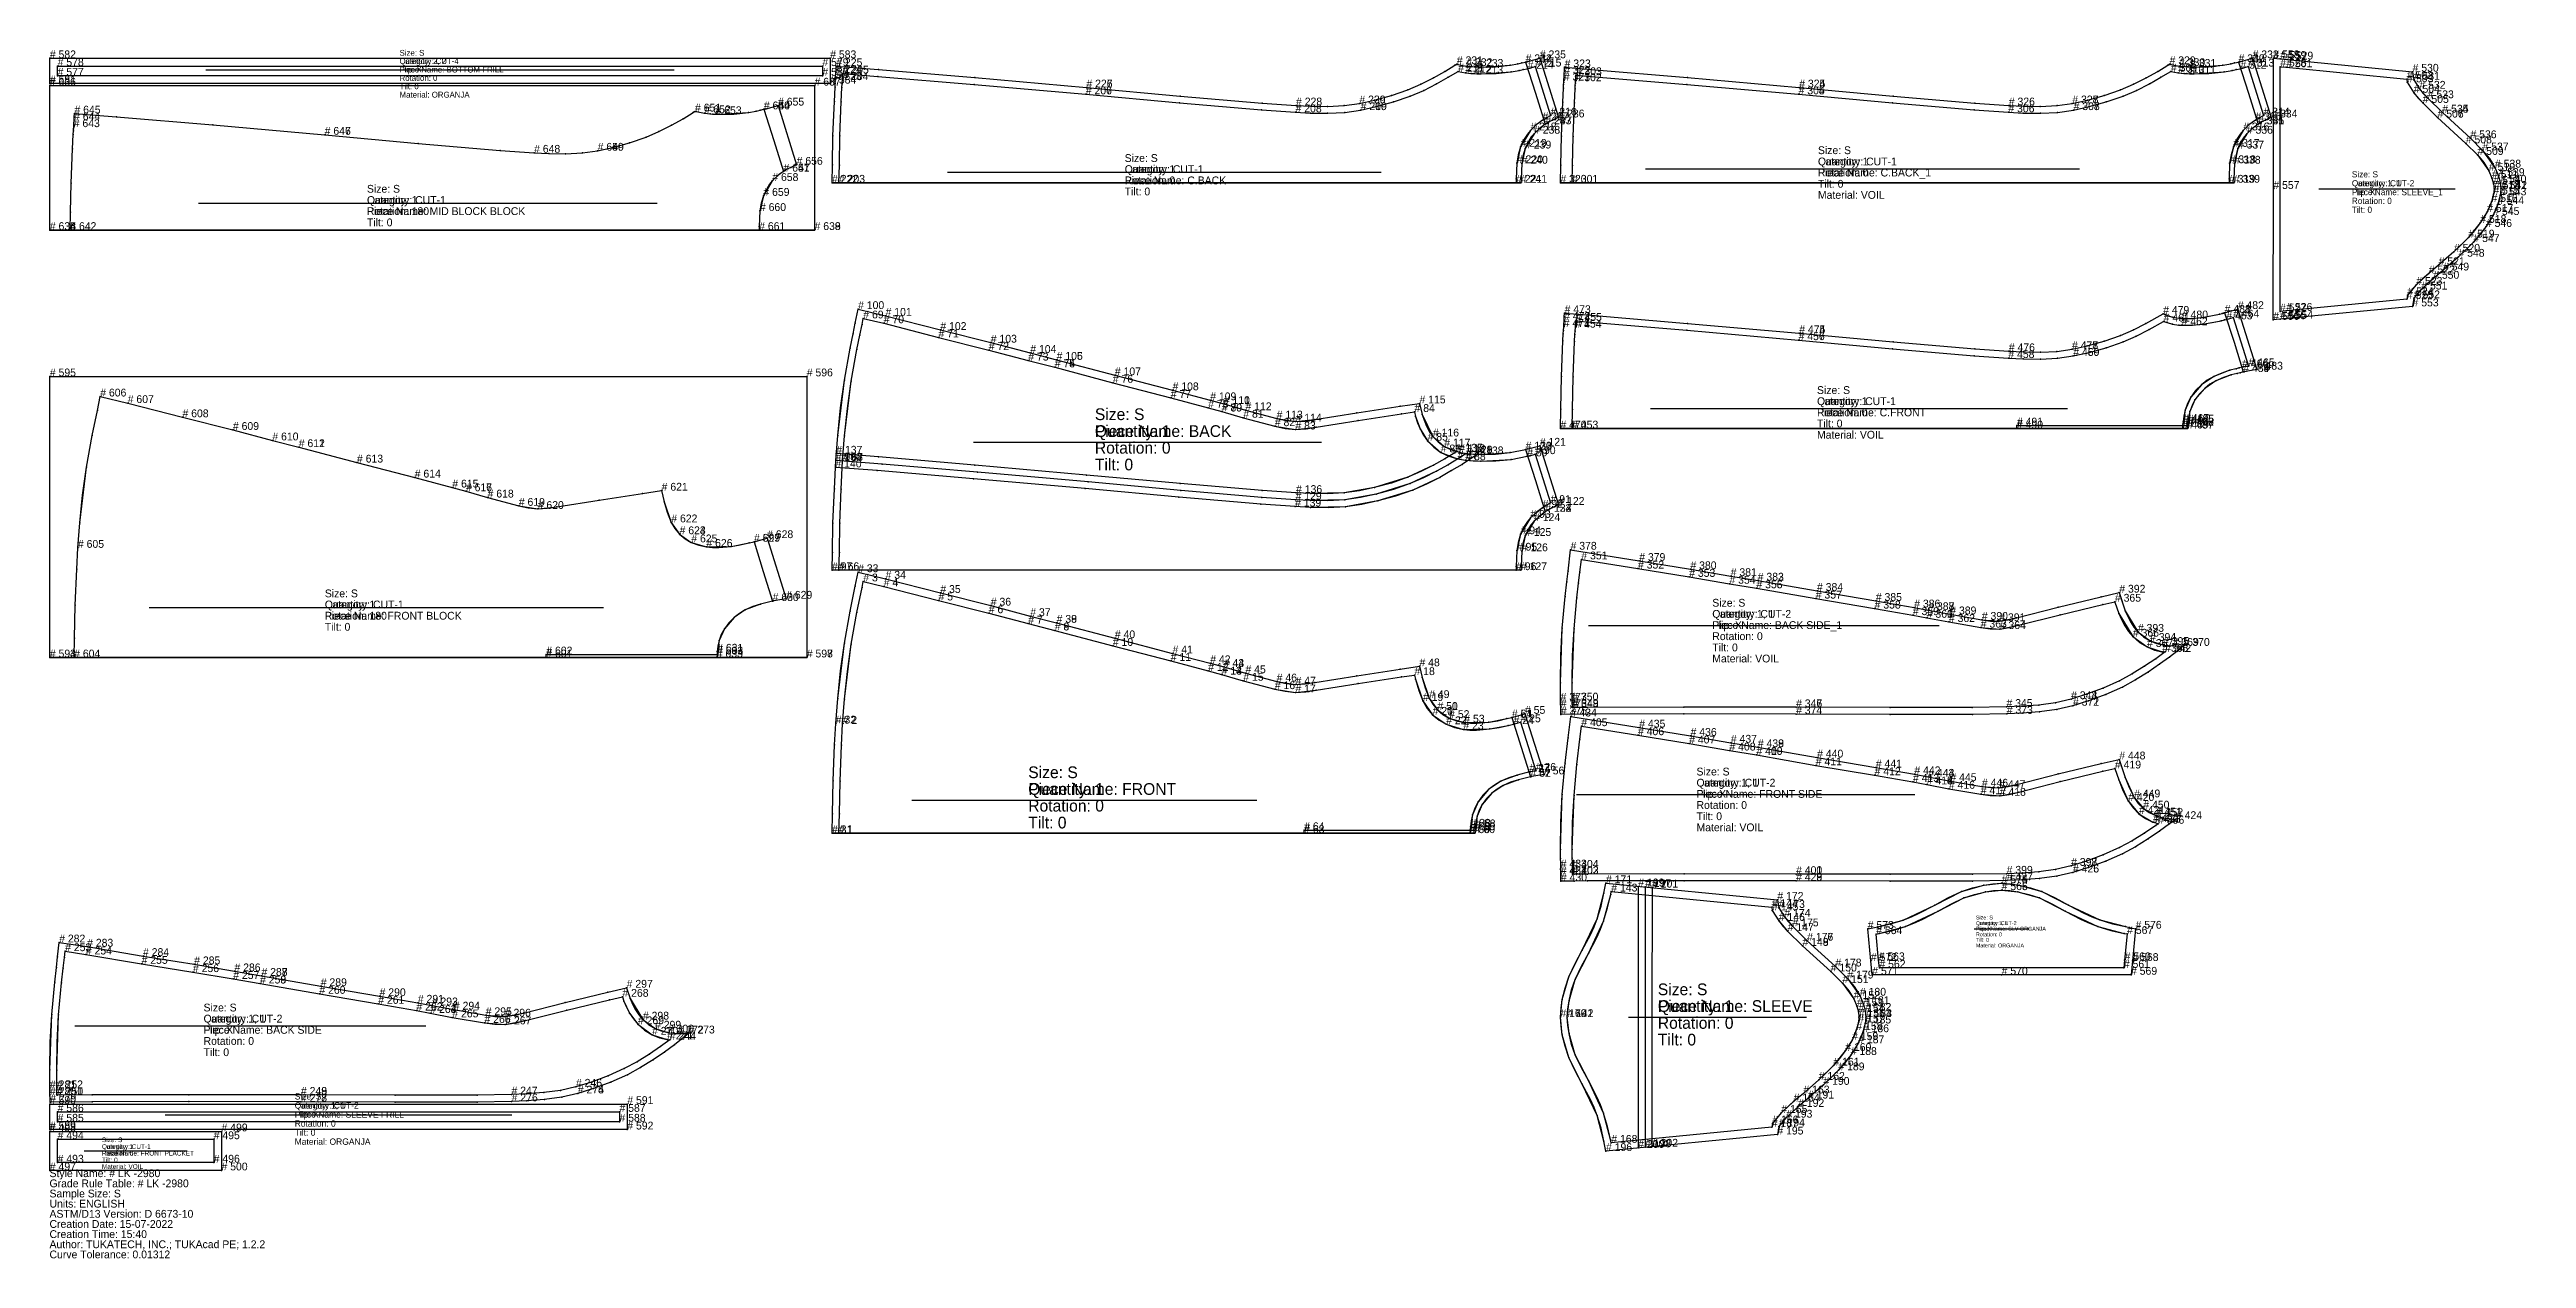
# Model space of a CAD drawing. Header units: metres. Extents: x 0 to 159, y -5 to 72.
import ezdxf
from ezdxf.enums import TextEntityAlignment as Align

# ---------------------------------------------------------------- set-up
doc = ezdxf.new("R2010")
doc.units = ezdxf.units.M

msp = doc.modelspace()

# ---------------------------------------------------------------- texts
at = {"layer": '1'}
for s, p in [('Style Name: # LK -2980', (0, 0)), ('Grade Rule Table: # LK -2980', (0, -0.65)), ('Sample Size: S', (0, -1.3)), ('Units: ENGLISH', (0, -1.95)), ('ASTM/D13 Version: D 6673-10', (0, -2.6)), ('Creation Date: 15-07-2022', (0, -3.25)), ('Author: TUKATECH, INC.; TUKAcad PE; 1.2.2', (0, -4.55)), ('Creation Time: 15:40', (0, -3.9)), ('Curve Tolerance: 0.01312', (0, -5.2))]:
    msp.add_text(s, height=0.5, dxfattribs=at).set_placement(p)

# ---------------------------------------------------------------- blocks, each defined once
blk = doc.blocks.new('1')
at = {"layer": '1'}
blk.add_lwpolyline([(50.14, 22.02), (50.17, 23.27), (50.21, 25.37), (50.3, 27.68), (50.38, 29.05), (50.5, 30.65), (50.93, 34.2), (51.3, 36.24), (51.63, 37.84), (51.81, 38.74), (53.57, 38.32), (57.08, 37.41), (60.31, 36.6), (62.84, 35.93), (64.53, 35.5), (68.26, 34.51), (71.96, 33.54), (74.37, 32.91), (75.24, 32.67), (76.63, 32.27), (78.63, 31.74), (79.84, 31.54), (81.07, 31.67), (83.77, 32.11), (86.55, 32.53), (87.78, 32.71), (87.95, 32), (88.4, 30.68), (88.93, 29.92), (89.68, 29.4), (90.65, 29.11), (92.23, 29.14), (93.38, 29.36), (93.7, 29.44), (94.54, 29.67), (95.76, 25.79), (94.95, 25.65), (94.89, 25.64), (94.12, 25.45), (93.14, 25.07), (92.42, 24.59), (91.8, 23.86), (91.47, 23.12), (91.35, 22.4), (91.33, 22.22), (91.32, 22.03), (50.14, 22.02)], dxfattribs=at)
at = {"layer": '14'}
blk.add_lwpolyline([(50.58, 22.02), (50.61, 23.27), (50.65, 25.36), (50.74, 27.66), (50.82, 29.02), (50.94, 30.61), (51.37, 34.14), (51.73, 36.15), (52.06, 37.75), (52.14, 38.15), (53.45, 37.83), (56.96, 36.93), (60.18, 36.11), (62.71, 35.45), (64.41, 35.01), (68.13, 34.02), (71.84, 33.06), (74.24, 32.42), (75.1, 32.18), (76.49, 31.79), (78.51, 31.25), (79.83, 31.04), (81.15, 31.18), (83.84, 31.61), (86.63, 32.03), (87.46, 32.15), (87.53, 31.88), (88, 30.49), (88.62, 29.61), (89.49, 29), (90.59, 28.67), (92.29, 28.7), (93.47, 28.93), (93.81, 29.01), (94.25, 29.13), (95.23, 26.02), (94.89, 25.96), (94.82, 25.95), (94.04, 25.75), (93, 25.35), (92.21, 24.83), (91.53, 24.03), (91.17, 23.2), (91.04, 22.44), (91.02, 22.24), (91, 22.03), (50.58, 22.02)], dxfattribs=at)
at = {"layer": '2'}
for p in [(51.81, 38.74), (52.14, 38.15), (87.46, 32.15), (87.78, 32.71), (93.7, 29.44), (94.25, 29.13), (94.54, 29.67), (94.89, 25.64), (95.23, 26.02), (95.76, 25.79), (50.14, 22.02), (50.58, 22.02), (80.39, 22.22), (80.39, 22.03), (91, 22.03), (91.32, 22.03), (91.33, 22.22)]:
    blk.add_point(p, dxfattribs=at)
at = {"layer": '3'}
for p in [(53.57, 38.32), (51.63, 37.84), (52.06, 37.75), (53.45, 37.83), (56.96, 36.93), (57.08, 37.41), (60.31, 36.6), (51.3, 36.24), (51.73, 36.15), (60.18, 36.11), (62.71, 35.45), (62.84, 35.93), (64.41, 35.01), (64.53, 35.5), (50.93, 34.2), (51.37, 34.14), (68.13, 34.02), (68.26, 34.51), (71.96, 33.54), (71.84, 33.06), (74.24, 32.42), (74.37, 32.91), (75.1, 32.18), (75.24, 32.67), (76.49, 31.79), (76.63, 32.27), (83.77, 32.11), (86.55, 32.53), (86.63, 32.03), (87.53, 31.88), (87.95, 32), (50.5, 30.65), (50.94, 30.61), (78.51, 31.25), (78.63, 31.74), (79.83, 31.04), (79.84, 31.54), (81.07, 31.67), (81.15, 31.18), (83.84, 31.61), (88, 30.49), (88.4, 30.68), (50.38, 29.05), (50.82, 29.02), (88.62, 29.61), (88.93, 29.92), (89.49, 29), (89.68, 29.4), (90.59, 28.67), (90.65, 29.11), (92.23, 29.14), (92.29, 28.7), (93.38, 29.36), (93.47, 28.93), (93.7, 29.44), (93.81, 29.01), (50.3, 27.68), (50.74, 27.66), (94.04, 25.75), (94.12, 25.45), (94.82, 25.95), (94.89, 25.96), (94.89, 25.64), (94.95, 25.65), (50.21, 25.37), (50.65, 25.36), (91.53, 24.03), (91.8, 23.86), (92.21, 24.83), (92.42, 24.59), (93, 25.35), (93.14, 25.07), (50.17, 23.27), (50.61, 23.27), (91.02, 22.24), (91.04, 22.44), (91.17, 23.2), (91.35, 22.4), (91.47, 23.12), (91.33, 22.22)]:
    blk.add_point(p, dxfattribs=at)
at = {"layer": '6'}
blk.add_line((50.14, 22.02), (91.32, 22.03), dxfattribs=at)
at = {"layer": '7'}
blk.add_line((55.26, 24.15), (77.36, 24.15), dxfattribs=at)
at = {"layer": '8'}
for points in [[(93.7, 29.44), (94.3, 27.54), (94.89, 25.64)], [(80.39, 22.03), (80.39, 22.22), (91.33, 22.22)]]:
    blk.add_lwpolyline(points, dxfattribs=at)
at = {"layer": '80'}
for p in [(64.41, 35.01, 0.19), (64.53, 35.5, 0.19), (75.1, 32.18, 0.19), (75.24, 32.67, 0.19), (88.62, 29.61, 0.19), (88.93, 29.92, 0.19)]:
    blk.add_point(p, dxfattribs=at)
at = {"layer": '84'}
blk.add_lwpolyline([(50.14, 22.02), (50.17, 23.27), (50.21, 25.37), (50.3, 27.68), (50.38, 29.05), (50.5, 30.65), (50.69, 32.43), (50.93, 34.2), (51.3, 36.24), (51.63, 37.84), (51.81, 38.74), (53.57, 38.32), (57.08, 37.41), (60.31, 36.6), (62.84, 35.93), (64.53, 35.5), (68.26, 34.51), (71.96, 33.54), (74.37, 32.91), (75.24, 32.67), (76.63, 32.27), (78.63, 31.74), (79.23, 31.61), (79.84, 31.54), (80.45, 31.58), (81.07, 31.67), (83.77, 32.11), (86.55, 32.53), (87.78, 32.71), (87.95, 32), (88.14, 31.33), (88.4, 30.68), (88.63, 30.28), (88.93, 29.92), (89.28, 29.62), (89.68, 29.4), (90.16, 29.22), (90.65, 29.11), (91.05, 29.07), (91.44, 29.06), (92.23, 29.14), (92.81, 29.23), (93.38, 29.36), (93.7, 29.44), (94.54, 29.67), (95.76, 25.79), (94.95, 25.65), (94.89, 25.64), (94.12, 25.45), (93.62, 25.29), (93.14, 25.07), (92.76, 24.85), (92.42, 24.59), (92.08, 24.25), (91.8, 23.86), (91.61, 23.5), (91.47, 23.12), (91.39, 22.76), (91.35, 22.4), (91.33, 22.22), (91.32, 22.03)], dxfattribs=at)
at = {"layer": '85'}
for points in [[(93.7, 29.44), (94.3, 27.54), (94.89, 25.64)], [(80.39, 22.03), (80.39, 22.22), (91.33, 22.22)]]:
    blk.add_lwpolyline(points, dxfattribs=at)
at = {"layer": '87'}
blk.add_lwpolyline([(50.58, 22.02), (50.61, 23.27), (50.65, 25.36), (50.74, 27.66), (50.82, 29.02), (50.94, 30.61), (51.12, 32.38), (51.37, 34.14), (51.73, 36.15), (52.06, 37.75), (52.14, 38.15), (53.45, 37.83), (56.96, 36.93), (60.18, 36.11), (62.71, 35.45), (64.41, 35.01), (68.13, 34.02), (71.84, 33.06), (74.24, 32.42), (75.1, 32.18), (76.49, 31.79), (78.51, 31.25), (79.17, 31.11), (79.83, 31.04), (80.49, 31.08), (81.15, 31.18), (83.84, 31.61), (86.63, 32.03), (87.46, 32.15), (87.53, 31.88), (87.73, 31.17), (88, 30.49), (88.28, 30.02), (88.62, 29.61), (89.03, 29.27), (89.49, 29), (90.03, 28.79), (90.59, 28.67), (91.01, 28.63), (91.44, 28.62), (92.29, 28.7), (92.88, 28.8), (93.47, 28.93), (93.81, 29.01), (94.25, 29.13), (95.23, 26.02), (94.89, 25.96), (94.82, 25.95), (94.04, 25.75), (93.51, 25.58), (93, 25.35), (92.59, 25.11), (92.21, 24.83), (91.84, 24.45), (91.53, 24.03), (91.32, 23.63), (91.17, 23.2), (91.09, 22.82), (91.04, 22.44), (91.02, 22.24), (91, 22.03)], dxfattribs=at)
at = {"layer": '1'}
for s, height, p in [('# 33', 0.5, (51.81, 38.74)), ('# 34', 0.5, (53.57, 38.32)), ('# 35', 0.5, (57.08, 37.41)), ('# 36', 0.5, (60.31, 36.6)), ('# 37', 0.5, (62.84, 35.93)), ('# 38', 0.5, (64.53, 35.5)), ('# 40', 0.5, (68.26, 34.51)), ('# 41', 0.5, (71.96, 33.54)), ('# 42', 0.5, (74.37, 32.91)), ('# 43', 0.5, (75.24, 32.67)), ('# 45', 0.5, (76.63, 32.27)), ('# 46', 0.5, (78.63, 31.74)), ('# 47', 0.5, (79.84, 31.54)), ('# 48', 0.5, (87.78, 32.71)), ('# 49', 0.5, (88.4, 30.68)), ('# 50', 0.5, (88.93, 29.92)), ('# 55', 0.5, (94.54, 29.67)), ('# 32', 0.5, (50.38, 29.05)), ('# 52', 0.5, (89.68, 29.4)), ('# 53', 0.5, (90.65, 29.11)), ('# 54', 0.5, (93.7, 29.44)), ('Size: S', 0.75, (62.71, 25.55)), ('# 57', 0.5, (94.89, 25.64)), ('# 56', 0.5, (95.76, 25.79)), ('Quantity: 1', 0.75, (62.71, 24.48)), ('Piece Name: FRONT', 0.75, (62.71, 24.48)), ('Rotation: 0', 0.75, (62.71, 23.41)), ('# 31', 0.5, (50.14, 22.02)), ('Tilt: 0', 0.75, (62.71, 22.33)), ('# 60', 0.5, (91.32, 22.03)), ('# 59', 0.5, (91.33, 22.22)), ('# 58', 0.5, (91.35, 22.4))]:
    blk.add_text(s, height=height, dxfattribs=at).set_placement(p)
at = {"layer": '1', "flags": 2}
for p, p2 in [((64.53, 35.5), (64.53, 35.5)), ((75.24, 32.67), (75.24, 32.67)), ((88.93, 29.92), (88.93, 29.92))]:
    blk.add_attdef('Dependency', text='', height=10, dxfattribs=at).set_placement(p, p2, align=Align.ALIGNED)
at = {"layer": '14'}
for s, p in [('# 3', (52.14, 38.15)), ('# 4', (53.45, 37.83)), ('# 5', (56.96, 36.93)), ('# 6', (60.18, 36.11)), ('# 7', (62.71, 35.45)), ('# 8', (64.41, 35.01)), ('# 10', (68.13, 34.02)), ('# 11', (71.84, 33.06)), ('# 12', (74.24, 32.42)), ('# 13', (75.1, 32.18)), ('# 15', (76.49, 31.79)), ('# 16', (78.51, 31.25)), ('# 18', (87.46, 32.15)), ('# 17', (79.83, 31.04)), ('# 19', (88, 30.49)), ('# 2', (50.82, 29.02)), ('# 20', (88.62, 29.61)), ('# 22', (89.49, 29)), ('# 23', (90.59, 28.67)), ('# 24', (93.81, 29.01)), ('# 25', (94.25, 29.13)), ('# 27', (94.82, 25.95)), ('# 26', (95.23, 26.02)), ('# 1', (50.58, 22.02)), ('# 30', (91, 22.03)), ('# 29', (91.02, 22.24)), ('# 28', (91.04, 22.44))]:
    blk.add_text(s, height=0.5, dxfattribs=at).set_placement(p)
at = {"layer": '14', "flags": 2}
for p, p2 in [((64.41, 35.01), (64.41, 35.01)), ((75.1, 32.18), (75.1, 32.18)), ((88.62, 29.61), (88.62, 29.61))]:
    blk.add_attdef('Dependency', text='', height=10, dxfattribs=at).set_placement(p, p2, align=Align.ALIGNED)
at = {"layer": '8'}
for s, p in [('# 61', (93.7, 29.44)), ('# 62', (94.89, 25.64)), ('# 64', (80.39, 22.22)), ('# 63', (80.39, 22.03)), ('# 65', (91.33, 22.22))]:
    blk.add_text(s, height=0.5, dxfattribs=at).set_placement(p)
at = {"layer": '80'}
for s, p in [('# 9', (64.41, 35.01)), ('# 39', (64.53, 35.5)), ('# 14', (75.1, 32.18)), ('# 44', (75.24, 32.67)), ('# 51', (88.93, 29.92)), ('# 21', (88.62, 29.61))]:
    blk.add_text(s, height=0.5, dxfattribs=at).set_placement(p)
blk = doc.blocks.new('2')
at = {"layer": '1'}
blk.add_lwpolyline([(50.14, 38.87), (50.17, 40), (50.2, 41.88), (50.29, 44.07), (50.38, 45.89), (50.5, 47.5), (50.93, 51.04), (51.3, 53.09), (51.49, 54.01), (51.63, 54.68), (51.81, 55.59), (53.57, 55.16), (57.08, 54.25), (60.31, 53.44), (62.84, 52.78), (64.53, 52.34), (68.26, 51.35), (71.96, 50.39), (74.37, 49.75), (75.24, 49.51), (76.63, 49.11), (78.63, 48.58), (79.84, 48.38), (81.07, 48.51), (83.77, 48.95), (86.55, 49.37), (87.78, 49.55), (87.95, 48.84), (88.64, 47.43), (89.37, 46.79), (90.32, 46.42), (90.78, 46.34), (91.71, 46.28), (93.59, 46.4), (94.58, 46.59), (94.72, 46.63), (95.49, 46.84), (96.68, 43.05), (96.3, 42.88), (95.84, 42.61), (95.12, 42.01), (94.55, 41.06), (94.33, 40.08), (94.29, 39.1), (94.28, 38.87), (50.14, 38.87)], dxfattribs=at)
at = {"layer": '14'}
blk.add_lwpolyline([(50.58, 38.87), (50.61, 40), (50.64, 41.87), (50.73, 44.05), (50.82, 45.87), (50.94, 47.46), (51.37, 50.97), (51.73, 53), (51.93, 53.92), (52.06, 54.6), (52.14, 54.99), (53.45, 54.68), (56.96, 53.77), (60.18, 52.96), (62.71, 52.29), (64.41, 51.86), (68.13, 50.87), (71.84, 49.9), (74.24, 49.27), (75.11, 49.03), (76.49, 48.63), (78.51, 48.09), (79.83, 47.88), (81.15, 48.02), (83.84, 48.46), (86.63, 48.88), (87.46, 49), (87.53, 48.71), (87.83, 47.91), (88.3, 47.16), (89.14, 46.41), (90.22, 46), (90.72, 45.91), (91.7, 45.84), (93.65, 45.96), (94.68, 46.16), (94.84, 46.2), (95.2, 46.3), (96.18, 43.17), (96.16, 43.16), (95.67, 42.87), (94.89, 42.22), (94.26, 41.17), (94.02, 40.12), (93.98, 39.11), (93.97, 38.87), (50.58, 38.87)], dxfattribs=at)
at = {"layer": '2'}
for p in [(51.81, 55.59), (52.14, 54.99), (87.78, 49.55), (87.46, 49), (50.41, 46.33), (90.17, 46.46), (90.78, 46.34), (91.49, 46.29), (94.58, 46.59), (94.58, 46.59), (95.2, 46.3), (95.49, 46.84), (50.36, 45.45), (50.38, 45.89), (96.18, 43.17), (96.68, 43.05), (95.84, 42.61), (95.84, 42.61), (50.14, 38.87), (50.58, 38.87), (93.97, 38.87), (94.28, 38.87)]:
    blk.add_point(p, dxfattribs=at)
at = {"layer": '3'}
for p in [(51.49, 54.01), (51.63, 54.68), (52.06, 54.6), (53.45, 54.68), (53.57, 55.16), (57.08, 54.25), (51.3, 53.09), (51.73, 53), (51.93, 53.92), (56.96, 53.77), (60.18, 52.96), (60.31, 53.44), (62.84, 52.78), (50.93, 51.04), (51.37, 50.97), (62.71, 52.29), (64.41, 51.86), (64.53, 52.34), (68.13, 50.87), (68.26, 51.35), (71.84, 49.9), (71.96, 50.39), (74.24, 49.27), (74.37, 49.75), (75.24, 49.51), (86.55, 49.37), (75.11, 49.03), (76.49, 48.63), (76.63, 49.11), (78.51, 48.09), (78.63, 48.58), (79.83, 47.88), (79.84, 48.38), (81.07, 48.51), (81.15, 48.02), (83.77, 48.95), (83.84, 48.46), (86.63, 48.88), (87.53, 48.71), (87.83, 47.91), (87.95, 48.84), (50.5, 47.5), (50.94, 47.46), (53.11, 46.12), (88.3, 47.16), (88.64, 47.43), (89.14, 46.41), (89.37, 46.79), (90.05, 46.38), (90.32, 46.42), (90.78, 46.34), (91.71, 46.28), (93.59, 46.4), (94.58, 46.59), (94.68, 46.16), (94.72, 46.63), (94.84, 46.2), (50.38, 45.89), (50.82, 45.87), (53.04, 45.24), (53.36, 45.66), (59.21, 44.72), (59.28, 45.6), (59.46, 45.15), (66.44, 44.96), (66.54, 44.52), (87.03, 44.82), (88.67, 45.59), (88.87, 45.2), (89.08, 44.81), (89.4, 46), (89.62, 45.62), (89.84, 45.24), (90.22, 46), (90.29, 46.01), (90.52, 45.64), (90.72, 45.91), (91.7, 45.84), (93.65, 45.96), (50.29, 44.07), (50.73, 44.05), (66.36, 44.09), (72.37, 43.54), (72.45, 44.42), (72.49, 43.98), (77.62, 43.09), (77.67, 43.53), (77.69, 43.97), (79.81, 42.94), (79.84, 43.37), (79.87, 43.81), (80.79, 42.89), (80.8, 43.33), (80.81, 43.77), (82.95, 43.81), (82.99, 43.37), (83.04, 42.93), (84.9, 44.16), (85.01, 43.73), (85.11, 43.3), (87.19, 44.41), (87.35, 44), (95.67, 42.87), (96.3, 42.88), (50.2, 41.88), (50.64, 41.87), (94.89, 42.22), (95.12, 42.01), (95.84, 42.61), (50.17, 40), (50.61, 40), (94.02, 40.12), (94.26, 41.17), (94.33, 40.08), (94.55, 41.06), (93.98, 39.11), (94.29, 39.1)]:
    blk.add_point(p, dxfattribs=at)
at = {"layer": '7'}
blk.add_line((59.21, 47.07), (81.51, 47.07), dxfattribs=at)
at = {"layer": '8'}
for points in [[(91.49, 46.29), (90.52, 45.64), (89.84, 45.24), (89.08, 44.81), (87.35, 44), (85.11, 43.3), (83.04, 42.93), (80.79, 42.89), (79.81, 42.94), (77.62, 43.09), (72.37, 43.54), (66.36, 44.09), (59.21, 44.72), (53.04, 45.24), (50.36, 45.45)], [(90.78, 46.34), (90.29, 46.01), (89.62, 45.62), (88.87, 45.2), (87.19, 44.41), (85.01, 43.73), (82.99, 43.37), (80.8, 43.33), (79.84, 43.37), (77.67, 43.53), (72.49, 43.98), (66.54, 44.52), (59.46, 45.15), (53.36, 45.66), (50.38, 45.89)], [(90.17, 46.46), (90.05, 46.38), (89.4, 46), (88.67, 45.59), (87.03, 44.82), (84.9, 44.16), (82.95, 43.81), (80.81, 43.77), (79.87, 43.81), (77.69, 43.97), (72.45, 44.42), (66.44, 44.96), (59.28, 45.6), (53.11, 46.12), (50.41, 46.33)], [(94.58, 46.59), (95.21, 44.6), (95.84, 42.61)], [(94.58, 46.59), (95.21, 44.6), (95.84, 42.61)]]:
    blk.add_lwpolyline(points, dxfattribs=at)
at = {"layer": '80'}
for p in [(64.41, 51.86, 0.19), (64.53, 52.34, 0.19), (75.24, 49.51, 0.19), (75.11, 49.03, 0.19), (50.38, 45.89, 0.19), (50.82, 45.87, 0.19)]:
    blk.add_point(p, dxfattribs=at)
at = {"layer": '84'}
blk.add_lwpolyline([(50.14, 38.87), (50.17, 40), (50.2, 41.88), (50.29, 44.07), (50.38, 45.89), (50.5, 47.5), (50.69, 49.27), (50.93, 51.04), (51.3, 53.09), (51.49, 54.01), (51.63, 54.68), (51.81, 55.59), (53.57, 55.16), (57.08, 54.25), (60.31, 53.44), (62.84, 52.78), (64.53, 52.34), (68.26, 51.35), (71.96, 50.39), (74.37, 49.75), (75.24, 49.51), (76.63, 49.11), (78.63, 48.58), (79.23, 48.45), (79.84, 48.38), (80.45, 48.42), (81.07, 48.51), (83.77, 48.95), (86.55, 49.37), (87.78, 49.55), (87.95, 48.84), (88.07, 48.47), (88.23, 48.1), (88.41, 47.75), (88.64, 47.43), (88.98, 47.08), (89.37, 46.79), (89.83, 46.57), (90.32, 46.42), (90.78, 46.34), (91.24, 46.3), (91.71, 46.28), (92.65, 46.3), (93.59, 46.4), (94.58, 46.59), (94.72, 46.63), (95.49, 46.84), (96.68, 43.05), (96.3, 42.88), (95.84, 42.61), (95.46, 42.33), (95.12, 42.01), (94.94, 41.79), (94.79, 41.56), (94.55, 41.06), (94.41, 40.58), (94.33, 40.08), (94.29, 39.1), (94.28, 38.87), (50.14, 38.87)], dxfattribs=at)
at = {"layer": '85'}
for points in [[(91.49, 46.29), (90.52, 45.64), (89.84, 45.24), (89.08, 44.81), (88.22, 44.38), (87.35, 44), (86.24, 43.61), (85.11, 43.3), (84.08, 43.08), (83.04, 42.93), (81.92, 42.87), (80.79, 42.89), (79.81, 42.94), (77.62, 43.09), (72.37, 43.54), (66.36, 44.09), (59.21, 44.72), (53.04, 45.24), (50.36, 45.45)], [(90.78, 46.34), (90.29, 46.01), (89.62, 45.62), (88.87, 45.2), (88.04, 44.78), (87.19, 44.41), (86.11, 44.03), (85.01, 43.73), (84.01, 43.52), (82.99, 43.37), (81.9, 43.31), (80.8, 43.33), (79.84, 43.37), (77.67, 43.53), (72.49, 43.98), (66.54, 44.52), (59.46, 45.15), (53.36, 45.66), (50.38, 45.89)], [(90.17, 46.46), (90.05, 46.38), (89.4, 46), (88.67, 45.59), (87.86, 45.18), (87.03, 44.82), (85.98, 44.45), (84.9, 44.16), (83.93, 43.95), (82.95, 43.81), (81.88, 43.75), (80.81, 43.77), (79.87, 43.81), (77.69, 43.97), (72.45, 44.42), (66.44, 44.96), (59.28, 45.6), (53.11, 46.12), (50.41, 46.33)], [(94.58, 46.59), (95.21, 44.6), (95.84, 42.61)], [(94.58, 46.59), (95.21, 44.6), (95.84, 42.61)]]:
    blk.add_lwpolyline(points, dxfattribs=at)
at = {"layer": '87'}
blk.add_lwpolyline([(50.58, 38.87), (50.61, 40), (50.64, 41.87), (50.73, 44.05), (50.82, 45.87), (50.94, 47.46), (51.13, 49.22), (51.37, 50.97), (51.73, 53), (51.93, 53.92), (52.06, 54.6), (52.14, 54.99), (53.45, 54.68), (56.96, 53.77), (60.18, 52.96), (62.71, 52.29), (64.41, 51.86), (68.13, 50.87), (71.84, 49.9), (74.24, 49.27), (75.11, 49.03), (76.49, 48.63), (78.51, 48.09), (79.17, 47.95), (79.83, 47.88), (80.49, 47.92), (81.15, 48.02), (83.84, 48.46), (86.63, 48.88), (87.46, 49), (87.53, 48.71), (87.66, 48.31), (87.83, 47.91), (88.04, 47.52), (88.3, 47.16), (88.69, 46.75), (89.14, 46.41), (89.67, 46.16), (90.22, 46), (90.72, 45.91), (91.21, 45.86), (91.7, 45.84), (92.68, 45.86), (93.65, 45.96), (94.68, 46.16), (94.84, 46.2), (95.2, 46.3), (96.18, 43.17), (96.16, 43.16), (95.67, 42.87), (95.25, 42.57), (94.89, 42.22), (94.69, 41.98), (94.52, 41.72), (94.38, 41.45), (94.26, 41.17), (94.1, 40.65), (94.02, 40.12), (93.98, 39.11), (93.97, 38.87), (50.58, 38.87)], dxfattribs=at)
at = {"layer": '1'}
for s, height, p in [('# 100', 0.5, (51.81, 55.59)), ('# 101', 0.5, (53.57, 55.16)), ('# 102', 0.5, (57.08, 54.25)), ('# 103', 0.5, (60.31, 53.44)), ('# 104', 0.5, (62.84, 52.78)), ('# 105', 0.5, (64.53, 52.34)), ('# 107', 0.5, (68.26, 51.35)), ('# 108', 0.5, (71.96, 50.39)), ('Size: S', 0.75, (66.98, 48.48)), ('# 109', 0.5, (74.37, 49.75)), ('# 110', 0.5, (75.24, 49.51)), ('# 112', 0.5, (76.63, 49.11)), ('# 115', 0.5, (87.78, 49.55)), ('Quantity: 1', 0.75, (66.98, 47.4)), ('Piece Name: BACK', 0.75, (66.98, 47.4)), ('# 113', 0.5, (78.63, 48.58)), ('# 114', 0.5, (79.84, 48.38)), ('# 116', 0.5, (88.64, 47.43)), ('# 98', 0.5, (50.38, 45.89)), ('Tilt: 0', 0.75, (66.98, 45.26)), ('Rotation: 0', 0.75, (66.98, 46.33)), ('# 117', 0.5, (89.37, 46.79)), ('# 118', 0.5, (90.32, 46.42)), ('# 119', 0.5, (90.78, 46.34)), ('# 120', 0.5, (94.58, 46.59)), ('# 121', 0.5, (95.49, 46.84)), ('# 123', 0.5, (95.84, 42.61)), ('# 122', 0.5, (96.68, 43.05)), ('# 125', 0.5, (94.55, 41.06)), ('# 124', 0.5, (95.12, 42.01)), ('# 126', 0.5, (94.33, 40.08)), ('# 97', 0.5, (50.14, 38.87)), ('# 127', 0.5, (94.28, 38.87))]:
    blk.add_text(s, height=height, dxfattribs=at).set_placement(p)
at = {"layer": '1', "flags": 2}
for p, p2 in [((64.53, 52.34), (64.53, 52.34)), ((75.24, 49.51), (75.24, 49.51)), ((50.38, 45.89), (50.38, 45.89))]:
    blk.add_attdef('Dependency', text='', height=10, dxfattribs=at).set_placement(p, p2, align=Align.ALIGNED)
at = {"layer": '14'}
for s, p in [('# 69', (52.14, 54.99)), ('# 70', (53.45, 54.68)), ('# 71', (56.96, 53.77)), ('# 72', (60.18, 52.96)), ('# 73', (62.71, 52.29)), ('# 74', (64.41, 51.86)), ('# 76', (68.13, 50.87)), ('# 77', (71.84, 49.9)), ('# 78', (74.24, 49.27)), ('# 79', (75.11, 49.03)), ('# 84', (87.46, 49)), ('# 81', (76.49, 48.63)), ('# 82', (78.51, 48.09)), ('# 83', (79.83, 47.88)), ('# 85', (88.3, 47.16)), ('# 67', (50.82, 45.87)), ('# 86', (89.14, 46.41)), ('# 87', (90.22, 46)), ('# 88', (90.72, 45.91)), ('# 89', (94.68, 46.16)), ('# 90', (95.2, 46.3)), ('# 92', (95.67, 42.87)), ('# 91', (96.18, 43.17)), ('# 94', (94.26, 41.17)), ('# 93', (94.89, 42.22)), ('# 95', (94.02, 40.12)), ('# 66', (50.58, 38.87)), ('# 96', (93.97, 38.87))]:
    blk.add_text(s, height=0.5, dxfattribs=at).set_placement(p)
at = {"layer": '14', "flags": 2}
for p, p2 in [((64.41, 51.86), (64.41, 51.86)), ((75.11, 49.03), (75.11, 49.03)), ((50.82, 45.87), (50.82, 45.87))]:
    blk.add_attdef('Dependency', text='', height=10, dxfattribs=at).set_placement(p, p2, align=Align.ALIGNED)
at = {"layer": '8'}
for s, p in [('# 130', (50.38, 45.89)), ('# 137', (50.41, 46.33)), ('# 135', (90.17, 46.46)), ('# 128', (90.78, 46.34)), ('# 138', (91.49, 46.29)), ('# 131', (94.58, 46.59)), ('# 133', (94.58, 46.59)), ('# 140', (50.36, 45.45)), ('# 139', (79.81, 42.94)), ('# 129', (79.84, 43.37)), ('# 136', (79.87, 43.81)), ('# 132', (95.84, 42.61)), ('# 134', (95.84, 42.61))]:
    blk.add_text(s, height=0.5, dxfattribs=at).set_placement(p)
at = {"layer": '80'}
for s, p in [('# 106', (64.53, 52.34)), ('# 75', (64.41, 51.86)), ('# 80', (75.11, 49.03)), ('# 111', (75.24, 49.51)), ('# 99', (50.38, 45.89)), ('# 68', (50.82, 45.87))]:
    blk.add_text(s, height=0.5, dxfattribs=at).set_placement(p)
blk = doc.blocks.new('3')
at = {"layer": '1'}
blk.add_lwpolyline([(96.81, 10.25), (96.93, 11.37), (97.35, 12.83), (98.21, 14.53), (99.17, 16.55), (99.6, 18.18), (99.73, 18.82), (110.71, 17.76), (110.8, 17.24), (111.16, 16.67), (111.68, 16.06), (112.62, 15.14), (114.43, 13.49), (115.2, 12.72), (116, 11.62), (116.23, 11.08), (116.34, 10.65), (116.38, 10.25), (116.33, 9.84), (116.19, 9.28), (115.89, 8.57), (115.41, 7.82), (114.62, 6.84), (113.66, 5.91), (112.67, 5.03), (112.04, 4.5), (111.28, 3.81), (110.8, 3.25), (110.71, 2.73), (99.73, 1.67), (99.6, 2.31), (99.17, 3.94), (98.21, 5.96), (97.35, 7.66), (96.93, 9.12), (96.81, 10.25)], dxfattribs=at)
at = {"layer": '14'}
blk.add_lwpolyline([(97.25, 10.25), (97.37, 11.29), (97.76, 12.66), (98.6, 14.31), (99.58, 16.4), (100.03, 18.09), (100.07, 18.29), (110.35, 17.29), (110.38, 17.08), (110.8, 16.41), (111.37, 15.76), (112.32, 14.81), (114.13, 13.17), (114.88, 12.43), (115.61, 11.42), (115.81, 10.94), (115.9, 10.58), (115.93, 10.25), (115.9, 9.91), (115.77, 9.42), (115.5, 8.78), (115.06, 8.08), (114.3, 7.14), (113.36, 6.23), (112.38, 5.36), (111.75, 4.84), (110.96, 4.11), (110.39, 3.44), (110.35, 3.2), (100.07, 2.2), (100.02, 2.41), (99.58, 4.09), (98.6, 6.18), (97.76, 7.83), (97.37, 9.2), (97.25, 10.25)], dxfattribs=at)
at = {"layer": '2'}
for p in [(99.73, 18.82), (100.07, 18.29), (101.8, 18.62), (102.24, 18.58), (102.68, 18.54), (110.71, 17.76), (110.35, 17.29), (110.38, 17.08), (110.8, 17.24), (110.35, 3.2), (110.39, 3.44), (110.8, 3.25), (99.73, 1.67), (100.07, 2.2), (101.79, 1.87), (102.23, 1.91), (102.67, 1.95), (110.71, 2.73)]:
    blk.add_point(p, dxfattribs=at)
at = {"layer": '3'}
for p in [(99.6, 18.18), (100.03, 18.09), (99.17, 16.55), (99.58, 16.4), (110.8, 16.41), (111.16, 16.67), (111.68, 16.06), (98.21, 14.53), (98.6, 14.31), (111.37, 15.76), (112.32, 14.81), (112.62, 15.14), (97.35, 12.83), (114.13, 13.17), (114.43, 13.49), (115.2, 12.72), (96.93, 11.37), (97.37, 11.29), (97.76, 12.66), (114.88, 12.43), (115.61, 11.42), (116, 11.62), (96.81, 10.25), (97.25, 10.25), (115.81, 10.94), (115.9, 10.58), (115.9, 9.91), (115.93, 10.25), (116.23, 11.08), (116.33, 9.84), (116.34, 10.65), (116.38, 10.25), (96.93, 9.12), (97.37, 9.2), (115.06, 8.08), (115.5, 8.78), (115.77, 9.42), (115.89, 8.57), (116.19, 9.28), (97.35, 7.66), (97.76, 7.83), (114.3, 7.14), (114.62, 6.84), (115.41, 7.82), (98.21, 5.96), (98.6, 6.18), (111.75, 4.84), (112.38, 5.36), (112.67, 5.03), (113.36, 6.23), (113.66, 5.91), (99.17, 3.94), (99.58, 4.09), (110.96, 4.11), (111.28, 3.81), (112.04, 4.5), (99.6, 2.31), (100.02, 2.41)]:
    blk.add_point(p, dxfattribs=at)
at = {"layer": '7'}
blk.add_line((101.18, 10.25), (112.58, 10.25), dxfattribs=at)
at = {"layer": '8'}
for points in [[(101.8, 18.62), (101.79, 10.25), (101.79, 1.87)], [(102.24, 18.58), (102.23, 10.25), (102.23, 1.91)], [(102.68, 18.54), (102.67, 10.25), (102.67, 1.95)]]:
    blk.add_lwpolyline(points, dxfattribs=at)
at = {"layer": '80'}
for p in [(112.32, 14.81, 0.19), (112.62, 15.14, 0.19), (96.81, 10.25, 0.19), (97.25, 10.25, 0.19), (115.93, 10.25, 0.19), (116.38, 10.25, 0.19)]:
    blk.add_point(p, dxfattribs=at)
at = {"layer": '84'}
blk.add_lwpolyline([(99.73, 18.82), (110.71, 17.76), (110.8, 17.24), (111.16, 16.67), (111.41, 16.36), (111.68, 16.06), (112.62, 15.14), (114.43, 13.49), (115.2, 12.72), (115.64, 12.2), (115.83, 11.91), (116, 11.62), (116.23, 11.08), (116.34, 10.65), (116.38, 10.25), (116.33, 9.84), (116.19, 9.28), (116.05, 8.92), (115.89, 8.57), (115.66, 8.19), (115.41, 7.82), (115.03, 7.32), (114.62, 6.84), (114.15, 6.37), (113.66, 5.91), (112.67, 5.03), (112.04, 4.5), (111.65, 4.17), (111.28, 3.81), (110.8, 3.25), (110.71, 2.73), (99.73, 1.67), (99.6, 2.31), (99.41, 3.13), (99.17, 3.94), (98.97, 4.46), (98.73, 4.97), (98.21, 5.96), (97.75, 6.8), (97.35, 7.66), (97.11, 8.38), (96.93, 9.12), (96.85, 9.68), (96.81, 10.25), (96.85, 10.81), (96.93, 11.37), (97.11, 12.11), (97.35, 12.83), (97.75, 13.69), (98.21, 14.53), (98.73, 15.52), (98.97, 16.03), (99.17, 16.55), (99.41, 17.36), (99.6, 18.18), (99.73, 18.82)], dxfattribs=at)
at = {"layer": '85'}
for points in [[(101.8, 18.62), (101.79, 10.25), (101.79, 1.87)], [(102.24, 18.58), (102.23, 10.25), (102.23, 1.91)], [(102.68, 18.54), (102.67, 10.25), (102.67, 1.95)]]:
    blk.add_lwpolyline(points, dxfattribs=at)
at = {"layer": '87'}
blk.add_lwpolyline([(100.07, 18.29), (110.35, 17.29), (110.38, 17.08), (110.8, 16.41), (111.07, 16.07), (111.37, 15.76), (112.32, 14.81), (114.13, 13.17), (114.88, 12.43), (115.28, 11.94), (115.61, 11.42), (115.81, 10.94), (115.9, 10.58), (115.93, 10.25), (115.9, 9.91), (115.77, 9.42), (115.65, 9.09), (115.5, 8.78), (115.29, 8.42), (115.06, 8.08), (114.69, 7.6), (114.3, 7.14), (113.84, 6.68), (113.36, 6.23), (112.38, 5.36), (111.75, 4.84), (111.35, 4.49), (110.96, 4.11), (110.39, 3.44), (110.35, 3.2), (100.07, 2.2), (100.02, 2.41), (99.83, 3.25), (99.58, 4.09), (99.38, 4.62), (99.14, 5.15), (98.6, 6.18), (98.15, 6.99), (97.76, 7.83), (97.53, 8.5), (97.37, 9.2), (97.28, 9.72), (97.25, 10.25), (97.28, 10.77), (97.37, 11.29), (97.53, 11.99), (97.76, 12.66), (98.15, 13.5), (98.6, 14.31), (99.14, 15.34), (99.38, 15.87), (99.58, 16.4), (99.83, 17.24), (100.03, 18.09), (100.07, 18.29)], dxfattribs=at)
at = {"layer": '1'}
for s, height, p in [('# 171', 0.5, (99.73, 18.82)), ('# 172', 0.5, (110.71, 17.76)), ('# 173', 0.5, (110.8, 17.24)), ('# 174', 0.5, (111.16, 16.67)), ('# 175', 0.5, (111.68, 16.06)), ('# 176', 0.5, (112.62, 15.14)), ('# 178', 0.5, (114.43, 13.49)), ('# 179', 0.5, (115.2, 12.72)), ('Size: S', 0.75, (103.05, 11.65)), ('Quantity: 1', 0.75, (103.05, 10.58)), ('Piece Name: SLEEVE', 0.75, (103.05, 10.58)), ('# 180', 0.5, (116, 11.62)), ('# 181', 0.5, (116.23, 11.08)), ('# 182', 0.5, (116.34, 10.65)), ('# 169', 0.5, (96.81, 10.25)), ('Rotation: 0', 0.75, (103.05, 9.5)), ('# 186', 0.5, (116.19, 9.28)), ('# 185', 0.5, (116.33, 9.84)), ('# 183', 0.5, (116.38, 10.25)), ('Tilt: 0', 0.75, (103.05, 8.43)), ('# 188', 0.5, (115.41, 7.82)), ('# 187', 0.5, (115.89, 8.57)), ('# 190', 0.5, (113.66, 5.91)), ('# 189', 0.5, (114.62, 6.84)), ('# 192', 0.5, (112.04, 4.5)), ('# 191', 0.5, (112.67, 5.03)), ('# 195', 0.5, (110.71, 2.73)), ('# 194', 0.5, (110.8, 3.25)), ('# 193', 0.5, (111.28, 3.81)), ('# 196', 0.5, (99.73, 1.67))]:
    blk.add_text(s, height=height, dxfattribs=at).set_placement(p)
at = {"layer": '1', "flags": 2}
for p, p2 in [((112.62, 15.14), (112.62, 15.14)), ((96.81, 10.25), (96.81, 10.25)), ((116.38, 10.25), (116.38, 10.25))]:
    blk.add_attdef('Dependency', text='', height=10, dxfattribs=at).set_placement(p, p2, align=Align.ALIGNED)
at = {"layer": '14'}
for s, p in [('# 143', (100.07, 18.29)), ('# 144', (110.35, 17.29)), ('# 145', (110.38, 17.08)), ('# 146', (110.8, 16.41)), ('# 147', (111.37, 15.76)), ('# 148', (112.32, 14.81)), ('# 150', (114.13, 13.17)), ('# 151', (114.88, 12.43)), ('# 152', (115.61, 11.42)), ('# 153', (115.81, 10.94)), ('# 141', (97.25, 10.25)), ('# 158', (115.77, 9.42)), ('# 154', (115.9, 10.58)), ('# 157', (115.9, 9.91)), ('# 155', (115.93, 10.25)), ('# 160', (115.06, 8.08)), ('# 159', (115.5, 8.78)), ('# 162', (113.36, 6.23)), ('# 161', (114.3, 7.14)), ('# 164', (111.75, 4.84)), ('# 163', (112.38, 5.36)), ('# 167', (110.35, 3.2)), ('# 166', (110.39, 3.44)), ('# 165', (110.96, 4.11)), ('# 168', (100.07, 2.2))]:
    blk.add_text(s, height=0.5, dxfattribs=at).set_placement(p)
at = {"layer": '14', "flags": 2}
for p, p2 in [((112.32, 14.81), (112.32, 14.81)), ((97.25, 10.25), (97.25, 10.25)), ((115.93, 10.25), (115.93, 10.25))]:
    blk.add_attdef('Dependency', text='', height=10, dxfattribs=at).set_placement(p, p2, align=Align.ALIGNED)
at = {"layer": '8'}
for s, p in [('# 199', (101.8, 18.62)), ('# 197', (102.24, 18.58)), ('# 201', (102.68, 18.54)), ('# 200', (101.79, 1.87)), ('# 198', (102.23, 1.91)), ('# 202', (102.67, 1.95))]:
    blk.add_text(s, height=0.5, dxfattribs=at).set_placement(p)
at = {"layer": '80'}
for s, p in [('# 149', (112.32, 14.81)), ('# 177', (112.62, 15.14)), ('# 170', (96.81, 10.25)), ('# 142', (97.25, 10.25)), ('# 156', (115.93, 10.25)), ('# 184', (116.38, 10.25))]:
    blk.add_text(s, height=0.5, dxfattribs=at).set_placement(p)
blk = doc.blocks.new('4')
at = {"layer": '1'}
blk.add_lwpolyline([(50.14, 63.68), (50.17, 64.82), (50.2, 66.69), (50.29, 68.88), (50.33, 69.8), (50.34, 70.03), (50.35, 70.15), (50.36, 70.27), (50.36, 70.38), (50.37, 70.49), (50.38, 70.71), (50.4, 70.92), (50.41, 71.14), (53.11, 70.93), (59.28, 70.41), (66.44, 69.78), (72.45, 69.23), (77.69, 68.78), (79.87, 68.63), (80.81, 68.58), (81.88, 68.57), (82.95, 68.62), (83.93, 68.76), (84.9, 68.97), (85.98, 69.27), (87.03, 69.63), (87.86, 69.99), (88.67, 70.4), (89.4, 70.81), (90.05, 71.2), (90.11, 71.23), (90.17, 71.27), (90.24, 71.26), (90.78, 71.15), (91.13, 71.12), (91.31, 71.11), (91.48, 71.1), (91.54, 71.1), (91.6, 71.09), (91.71, 71.09), (93.59, 71.21), (94.09, 71.3), (94.34, 71.35), (94.58, 71.4), (94.62, 71.41), (94.65, 71.42), (94.72, 71.44), (95.49, 71.65), (96.68, 67.86), (96.3, 67.69), (96.07, 67.57), (95.95, 67.5), (95.84, 67.42), (95.65, 67.29), (95.46, 67.15), (95.12, 66.82), (94.55, 65.87), (94.33, 64.9), (94.29, 63.91), (94.28, 63.68), (50.14, 63.68)], dxfattribs=at)
at = {"layer": '14'}
blk.add_lwpolyline([(50.58, 63.68), (50.61, 64.81), (50.64, 66.68), (50.73, 68.86), (50.77, 69.77), (50.78, 70.01), (50.79, 70.12), (50.8, 70.25), (50.8, 70.35), (50.81, 70.46), (50.82, 70.67), (53.08, 70.49), (59.24, 69.97), (66.4, 69.34), (72.41, 68.79), (77.65, 68.34), (79.84, 68.19), (80.79, 68.14), (81.89, 68.13), (82.99, 68.18), (84.01, 68.33), (85.01, 68.55), (86.11, 68.85), (87.19, 69.22), (88.05, 69.59), (88.88, 70.02), (89.62, 70.43), (90.26, 70.8), (90.72, 70.72), (91.09, 70.68), (91.28, 70.67), (91.47, 70.66), (91.53, 70.66), (91.59, 70.65), (91.72, 70.65), (93.65, 70.77), (94.17, 70.86), (94.43, 70.92), (94.71, 70.98), (94.84, 71.01), (95.2, 71.12), (96.18, 67.98), (96.16, 67.97), (95.91, 67.84), (95.79, 67.76), (95.66, 67.68), (95.46, 67.54), (95.26, 67.38), (94.89, 67.03), (94.26, 65.98), (94.02, 64.93), (93.98, 63.92), (93.97, 63.68), (50.58, 63.68)], dxfattribs=at)
at = {"layer": '2'}
for p in [(95.49, 71.65), (50.36, 70.27), (50.41, 71.14), (50.8, 70.25), (50.82, 70.67), (90.17, 71.27), (90.26, 70.8), (91.47, 70.66), (91.48, 71.1), (94.58, 71.4), (94.58, 71.4), (94.71, 70.98), (95.2, 71.12), (95.66, 67.68), (95.84, 67.42), (95.84, 67.42), (96.18, 67.98), (96.68, 67.86), (50.14, 63.68), (50.58, 63.68), (93.97, 63.68), (94.28, 63.68)]:
    blk.add_point(p, dxfattribs=at)
at = {"layer": '3'}
for p in [(94.65, 71.42), (94.72, 71.44), (50.34, 70.03), (50.35, 70.15), (50.36, 70.38), (50.37, 70.49), (50.38, 70.71), (50.4, 70.92), (50.78, 70.01), (50.79, 70.12), (50.8, 70.35), (50.81, 70.46), (53.08, 70.49), (53.11, 70.93), (59.24, 69.97), (59.28, 70.41), (87.86, 69.99), (88.67, 70.4), (88.88, 70.02), (89.4, 70.81), (89.62, 70.43), (90.05, 71.2), (90.11, 71.23), (90.24, 71.26), (90.72, 70.72), (90.78, 71.15), (91.09, 70.68), (91.13, 71.12), (91.28, 70.67), (91.31, 71.11), (91.53, 70.66), (91.54, 71.1), (91.59, 70.65), (91.6, 71.09), (91.71, 71.09), (91.72, 70.65), (93.59, 71.21), (93.65, 70.77), (94.09, 71.3), (94.17, 70.86), (94.34, 71.35), (94.43, 70.92), (94.62, 71.41), (94.84, 71.01), (50.29, 68.88), (50.33, 69.8), (50.73, 68.86), (50.77, 69.77), (66.4, 69.34), (66.44, 69.78), (72.41, 68.79), (72.45, 69.23), (77.65, 68.34), (77.69, 68.78), (79.87, 68.63), (80.81, 68.58), (81.88, 68.57), (82.95, 68.62), (83.93, 68.76), (84.01, 68.33), (84.9, 68.97), (85.01, 68.55), (85.98, 69.27), (86.11, 68.85), (87.03, 69.63), (87.19, 69.22), (88.05, 69.59), (50.2, 66.69), (50.64, 66.68), (79.84, 68.19), (80.79, 68.14), (81.89, 68.13), (82.99, 68.18), (94.89, 67.03), (95.12, 66.82), (95.26, 67.38), (95.46, 67.54), (95.46, 67.15), (95.65, 67.29), (95.79, 67.76), (95.91, 67.84), (95.95, 67.5), (96.07, 67.57), (96.3, 67.69), (94.26, 65.98), (94.55, 65.87), (50.17, 64.82), (50.61, 64.81), (93.98, 63.92), (94.02, 64.93), (94.29, 63.91), (94.33, 64.9)]:
    blk.add_point(p, dxfattribs=at)
at = {"layer": '6'}
blk.add_line((50.14, 63.68), (94.28, 63.68), dxfattribs=at)
at = {"layer": '7'}
blk.add_line((57.54, 64.35), (85.33, 64.35), dxfattribs=at)
at = {"layer": '8'}
blk.add_lwpolyline([(94.58, 71.4), (95.21, 69.41), (95.84, 67.42)], dxfattribs=at)
at = {"layer": '80'}
for p in [(66.4, 69.34, 0.19), (66.44, 69.78, 0.19), (83.93, 68.76, 0.19), (84.01, 68.33, 0.19)]:
    blk.add_point(p, dxfattribs=at)
at = {"layer": '84'}
blk.add_lwpolyline([(50.14, 63.68), (50.17, 64.82), (50.2, 66.69), (50.29, 68.88), (50.33, 69.8), (50.34, 70.03), (50.35, 70.15), (50.36, 70.27), (50.36, 70.38), (50.37, 70.49), (50.38, 70.71), (50.4, 70.92), (50.41, 71.14), (53.11, 70.93), (59.28, 70.41), (66.44, 69.78), (72.45, 69.23), (77.69, 68.78), (79.87, 68.63), (80.81, 68.58), (81.88, 68.57), (82.95, 68.62), (83.93, 68.76), (84.9, 68.97), (85.98, 69.27), (87.03, 69.63), (87.86, 69.99), (88.67, 70.4), (89.4, 70.81), (90.05, 71.2), (90.11, 71.23), (90.17, 71.27), (90.24, 71.26), (90.78, 71.15), (91.13, 71.12), (91.31, 71.11), (91.48, 71.1), (91.54, 71.1), (91.6, 71.09), (91.71, 71.09), (92.65, 71.11), (93.59, 71.21), (94.09, 71.3), (94.34, 71.35), (94.58, 71.4), (94.62, 71.41), (94.65, 71.42), (94.72, 71.44), (95.49, 71.65), (96.68, 67.86), (96.3, 67.69), (96.07, 67.57), (95.95, 67.5), (95.84, 67.42), (95.65, 67.29), (95.46, 67.15), (95.12, 66.82), (94.94, 66.61), (94.79, 66.37), (94.55, 65.87), (94.41, 65.39), (94.33, 64.9), (94.29, 63.91), (94.28, 63.68)], dxfattribs=at)
at = {"layer": '85'}
blk.add_lwpolyline([(94.58, 71.4), (95.21, 69.41), (95.84, 67.42)], dxfattribs=at)
at = {"layer": '87'}
blk.add_lwpolyline([(50.58, 63.68), (50.61, 64.81), (50.64, 66.68), (50.73, 68.86), (50.77, 69.77), (50.78, 70.01), (50.79, 70.12), (50.8, 70.25), (50.8, 70.35), (50.81, 70.46), (50.82, 70.67), (53.08, 70.49), (59.24, 69.97), (66.4, 69.34), (72.41, 68.79), (77.65, 68.34), (79.84, 68.19), (80.79, 68.14), (81.89, 68.13), (82.99, 68.18), (84.01, 68.33), (85.01, 68.55), (86.11, 68.85), (87.19, 69.22), (88.05, 69.59), (88.88, 70.02), (89.62, 70.43), (90.26, 70.8), (90.72, 70.72), (91.09, 70.68), (91.28, 70.67), (91.47, 70.66), (91.53, 70.66), (91.59, 70.65), (91.72, 70.65), (92.69, 70.67), (93.65, 70.77), (94.17, 70.86), (94.43, 70.92), (94.71, 70.98), (94.84, 71.01), (95.2, 71.12), (96.18, 67.98), (96.16, 67.97), (95.91, 67.84), (95.79, 67.76), (95.66, 67.68), (95.46, 67.54), (95.26, 67.38), (94.89, 67.03), (94.69, 66.79), (94.52, 66.54), (94.38, 66.27), (94.26, 65.98), (94.1, 65.46), (94.02, 64.93), (93.98, 63.92), (93.97, 63.68)], dxfattribs=at)
at = {"layer": '1'}
for s, p in [('# 225', (50.41, 71.14)), ('# 231', (90.17, 71.27)), ('# 232', (90.78, 71.15)), ('# 233', (91.48, 71.1)), ('# 234', (94.58, 71.4)), ('# 235', (95.49, 71.65)), ('# 223', (50.36, 70.27)), ('# 224', (50.38, 70.71)), ('# 226', (66.44, 69.78)), ('# 228', (79.87, 68.63)), ('# 229', (83.93, 68.76)), ('# 236', (96.68, 67.86)), ('# 238', (95.12, 66.82)), ('# 237', (95.84, 67.42)), ('Size: S', (68.89, 65.01)), ('# 240', (94.33, 64.9)), ('# 239', (94.55, 65.87)), ('# 222', (50.14, 63.68)), ('Quantity: 1', (68.89, 64.3)), ('Category: CUT-1', (68.89, 64.3)), ('Piece Name: C.BACK', (68.89, 63.58)), ('Rotation: 0', (68.89, 63.58)), ('# 241', (94.28, 63.68)), ('Tilt: 0', (68.89, 62.87))]:
    blk.add_text(s, height=0.5, dxfattribs=at).set_placement(p)
at = {"layer": '1', "flags": 2}
for p, p2 in [((66.44, 69.78), (66.44, 69.78)), ((83.93, 68.76), (83.93, 68.76))]:
    blk.add_attdef('Dependency', text='', height=10, dxfattribs=at).set_placement(p, p2, align=Align.ALIGNED)
at = {"layer": '14'}
for s, p in [('# 214', (94.71, 70.98)), ('# 215', (95.2, 71.12)), ('# 204', (50.8, 70.25)), ('# 205', (50.82, 70.67)), ('# 206', (66.4, 69.34)), ('# 211', (90.26, 70.8)), ('# 212', (90.72, 70.72)), ('# 213', (91.47, 70.66)), ('# 208', (79.84, 68.19)), ('# 209', (84.01, 68.33)), ('# 216', (96.18, 67.98)), ('# 218', (94.89, 67.03)), ('# 217', (95.66, 67.68)), ('# 220', (94.02, 64.93)), ('# 219', (94.26, 65.98)), ('# 203', (50.58, 63.68)), ('# 221', (93.97, 63.68))]:
    blk.add_text(s, height=0.5, dxfattribs=at).set_placement(p)
at = {"layer": '14', "flags": 2}
for p, p2 in [((66.4, 69.34), (66.4, 69.34)), ((84.01, 68.33), (84.01, 68.33))]:
    blk.add_attdef('Dependency', text='', height=10, dxfattribs=at).set_placement(p, p2, align=Align.ALIGNED)
at = {"layer": '8'}
for s, p in [('# 242', (94.58, 71.4)), ('# 243', (95.84, 67.42))]:
    blk.add_text(s, height=0.5, dxfattribs=at).set_placement(p)
at = {"layer": '80'}
for s, p in [('# 207', (66.4, 69.34)), ('# 227', (66.44, 69.78)), ('# 230', (83.93, 68.76)), ('# 210', (84.01, 68.33))]:
    blk.add_text(s, height=0.5, dxfattribs=at).set_placement(p)
blk = doc.blocks.new('5')
at = {"layer": '1'}
blk.add_lwpolyline([(40.24, 9.19), (40.6, 9.19), (40.95, 9.2), (40.5, 8.83), (40.05, 8.47), (39.41, 8.01), (38.68, 7.52), (37.87, 7.01), (37.03, 6.56), (35.96, 6.08), (34.86, 5.67), (33.85, 5.36), (32.83, 5.12), (31.71, 4.97), (30.59, 4.89), (29.61, 4.85), (27.41, 4.81), (22.14, 4.81), (16.11, 4.83), (8.93, 4.84), (2.74, 4.83), (0.04, 4.81), (0.04, 5.03), (0.03, 5.25), (0.03, 5.47), (0.03, 5.57), (0.03, 5.69), (0.02, 5.78), (0.02, 5.87), (0.02, 6.05), (0.02, 6.86), (0.14, 10.42), (0.33, 12.49), (0.44, 13.43), (0.52, 14.11), (0.62, 15.03), (2.41, 14.76), (5.99, 14.16), (9.27, 13.63), (11.85, 13.18), (13.58, 12.89), (17.38, 12.23), (21.15, 11.59), (23.6, 11.17), (24.49, 11), (25.91, 10.73), (27.95, 10.37), (29.17, 10.28), (30.38, 10.51), (33.03, 11.18), (35.77, 11.84), (36.98, 12.13), (37.21, 11.44), (38.02, 10.09), (38.8, 9.51), (39.62, 9.26), (39.66, 9.25), (39.7, 9.24), (40.24, 9.19)], dxfattribs=at)
at = {"layer": '14'}
blk.add_lwpolyline([(39.75, 8.8), (39.15, 8.37), (38.44, 7.88), (37.65, 7.39), (36.83, 6.95), (35.79, 6.49), (34.72, 6.09), (33.73, 5.79), (32.75, 5.55), (31.67, 5.41), (30.57, 5.33), (29.6, 5.29), (27.41, 5.25), (22.14, 5.25), (16.11, 5.27), (8.93, 5.28), (2.74, 5.27), (0.48, 5.25), (0.47, 5.26), (0.47, 5.69), (0.46, 5.79), (0.46, 5.88), (0.46, 6.06), (0.46, 6.85), (0.58, 10.39), (0.76, 12.44), (0.88, 13.38), (0.95, 14.07), (1, 14.47), (2.33, 14.26), (5.9, 13.66), (9.19, 13.13), (11.77, 12.69), (13.49, 12.4), (17.29, 11.74), (21.06, 11.1), (23.51, 10.67), (24.4, 10.51), (25.81, 10.23), (27.87, 9.87), (29.2, 9.78), (30.5, 10.03), (33.15, 10.7), (35.89, 11.36), (36.71, 11.55), (36.8, 11.27), (37.17, 10.5), (37.7, 9.79), (38.61, 9.12), (39.57, 8.82), (39.75, 8.8)], dxfattribs=at)
at = {"layer": '2'}
for p in [(0.62, 15.03), (1, 14.47), (36.71, 11.55), (36.98, 12.13), (39.75, 8.8), (40.95, 9.2), (0.03, 5.69), (0.04, 4.81), (0.47, 5.69), (0.47, 5.26), (0.48, 5.25)]:
    blk.add_point(p, dxfattribs=at)
at = {"layer": '3'}
for p in [(2.41, 14.76), (0.44, 13.43), (0.52, 14.11), (0.88, 13.38), (0.95, 14.07), (2.33, 14.26), (5.9, 13.66), (5.99, 14.16), (9.19, 13.13), (9.27, 13.63), (11.85, 13.18), (13.58, 12.89), (0.33, 12.49), (0.76, 12.44), (11.77, 12.69), (13.49, 12.4), (17.29, 11.74), (17.38, 12.23), (21.15, 11.59), (23.6, 11.17), (33.03, 11.18), (35.77, 11.84), (35.89, 11.36), (36.8, 11.27), (37.21, 11.44), (0.14, 10.42), (0.58, 10.39), (21.06, 11.1), (23.51, 10.67), (24.4, 10.51), (24.49, 11), (25.81, 10.23), (25.91, 10.73), (27.87, 9.87), (27.95, 10.37), (29.17, 10.28), (29.2, 9.78), (30.38, 10.51), (30.5, 10.03), (33.15, 10.7), (37.17, 10.5), (37.7, 9.79), (38.02, 10.09), (38.61, 9.12), (38.8, 9.51), (39.15, 8.37), (39.41, 8.01), (39.57, 8.82), (39.62, 9.26), (39.66, 9.25), (39.7, 9.24), (40.05, 8.47), (40.24, 9.19), (40.5, 8.83), (40.6, 9.19), (0.02, 6.86), (0.46, 6.85), (35.79, 6.49), (36.83, 6.95), (37.03, 6.56), (37.65, 7.39), (37.87, 7.01), (38.44, 7.88), (38.68, 7.52), (0.02, 6.05), (0.02, 5.87), (0.02, 5.78), (0.03, 5.57), (0.03, 5.47), (0.03, 5.25), (0.04, 5.03), (0.46, 6.06), (0.46, 5.88), (0.46, 5.79), (2.74, 5.27), (2.74, 4.83), (8.93, 5.28), (8.93, 4.84), (16.11, 5.27), (16.11, 4.83), (22.14, 5.25), (22.14, 4.81), (27.41, 5.25), (27.41, 4.81), (29.6, 5.29), (29.61, 4.85), (30.57, 5.33), (30.59, 4.89), (31.67, 5.41), (31.71, 4.97), (32.75, 5.55), (32.83, 5.12), (33.73, 5.79), (33.85, 5.36), (34.72, 6.09), (34.86, 5.67), (35.96, 6.08)]:
    blk.add_point(p, dxfattribs=at)
at = {"layer": '7'}
blk.add_line((1.63, 9.68), (24.11, 9.68), dxfattribs=at)
at = {"layer": '80'}
for p in [(13.58, 12.89, 0.19), (13.49, 12.4, 0.19), (24.4, 10.51, 0.19), (24.49, 11, 0.19), (16.11, 5.27, 0.19), (16.11, 4.83, 0.19), (33.73, 5.79, 0.19), (33.85, 5.36, 0.19)]:
    blk.add_point(p, dxfattribs=at)
at = {"layer": '84'}
blk.add_lwpolyline([(40.95, 9.2), (40.5, 8.83), (40.05, 8.47), (39.41, 8.01), (38.68, 7.52), (37.87, 7.01), (37.03, 6.56), (35.96, 6.08), (34.86, 5.67), (33.85, 5.36), (32.83, 5.12), (31.71, 4.97), (30.59, 4.89), (29.61, 4.85), (27.41, 4.81), (22.14, 4.81), (16.11, 4.83), (8.93, 4.84), (2.74, 4.83), (0.04, 4.81), (0.04, 5.03), (0.03, 5.25), (0.03, 5.47), (0.03, 5.57), (0.03, 5.69), (0.02, 5.78), (0.02, 5.87), (0.02, 6.05), (0.02, 6.86), (0.05, 8.64), (0.14, 10.42), (0.33, 12.49), (0.44, 13.43), (0.52, 14.11), (0.62, 15.03), (2.41, 14.76), (5.99, 14.16), (9.27, 13.63), (11.85, 13.18), (13.58, 12.89), (17.38, 12.23), (21.15, 11.59), (23.6, 11.17), (24.49, 11), (25.91, 10.73), (27.95, 10.37), (28.56, 10.29), (29.17, 10.28), (29.78, 10.37), (30.38, 10.51), (33.03, 11.18), (35.77, 11.84), (36.98, 12.13), (37.21, 11.44), (37.36, 11.07), (37.55, 10.72), (37.77, 10.39), (38.02, 10.09), (38.38, 9.77), (38.8, 9.51), (39.2, 9.36), (39.62, 9.26), (39.66, 9.25), (39.7, 9.24), (40.24, 9.19), (40.6, 9.19), (40.95, 9.2)], dxfattribs=at)
at = {"layer": '87'}
blk.add_lwpolyline([(39.75, 8.8), (39.15, 8.37), (38.44, 7.88), (37.65, 7.39), (36.83, 6.95), (35.79, 6.49), (34.72, 6.09), (33.73, 5.79), (32.75, 5.55), (31.67, 5.41), (30.57, 5.33), (29.6, 5.29), (27.41, 5.25), (22.14, 5.25), (16.11, 5.27), (8.93, 5.28), (2.74, 5.27), (0.48, 5.25), (0.47, 5.26), (0.47, 5.69), (0.46, 5.79), (0.46, 5.88), (0.46, 6.06), (0.46, 6.85), (0.49, 8.62), (0.58, 10.39), (0.76, 12.44), (0.88, 13.38), (0.95, 14.07), (1, 14.47), (2.33, 14.26), (5.9, 13.66), (9.19, 13.13), (11.77, 12.69), (13.49, 12.4), (17.29, 11.74), (21.06, 11.1), (23.51, 10.67), (24.4, 10.51), (25.81, 10.23), (27.87, 9.87), (28.54, 9.79), (29.2, 9.78), (29.85, 9.87), (30.5, 10.03), (33.15, 10.7), (35.89, 11.36), (36.71, 11.55), (36.8, 11.27), (36.97, 10.88), (37.17, 10.5), (37.41, 10.13), (37.7, 9.79), (38.12, 9.42), (38.61, 9.12), (39.08, 8.93), (39.57, 8.82), (39.75, 8.8)], dxfattribs=at)
at = {"layer": '1'}
for s, p in [('# 282', (0.62, 15.03)), ('# 283', (2.41, 14.76)), ('# 284', (5.99, 14.16)), ('# 285', (9.27, 13.63)), ('# 286', (11.85, 13.18)), ('# 287', (13.58, 12.89)), ('# 289', (17.38, 12.23)), ('Size: S', (9.87, 10.61)), ('# 290', (21.15, 11.59)), ('# 291', (23.6, 11.17)), ('# 292', (24.49, 11)), ('# 294', (25.91, 10.73)), ('# 297', (36.98, 12.13)), ('Quantity: 1, 1', (9.87, 9.9)), ('Category: CUT-2', (9.87, 9.9)), ('Piece Name: BACK SIDE', (9.87, 9.18)), ('Flip: X', (9.87, 9.18)), ('# 295', (27.95, 10.37)), ('# 296', (29.17, 10.28)), ('# 298', (38.02, 10.09)), ('# 299', (38.8, 9.51)), ('# 300', (39.62, 9.26)), ('# 272', (40.24, 9.19)), ('# 273', (40.95, 9.2)), ('Tilt: 0', (9.87, 7.75)), ('Rotation: 0', (9.87, 8.47)), ('# 281', (0.03, 5.69)), ('# 280', (0.03, 5.25)), ('# 279', (0.04, 4.81)), ('# 277', (16.11, 4.83)), ('# 276', (29.61, 4.85)), ('# 274', (33.85, 5.36))]:
    blk.add_text(s, height=0.5, dxfattribs=at).set_placement(p)
at = {"layer": '1', "flags": 2}
for p, p2 in [((13.58, 12.89), (13.58, 12.89)), ((24.49, 11), (24.49, 11)), ((33.85, 5.36), (33.85, 5.36)), ((16.11, 4.83), (16.11, 4.83))]:
    blk.add_attdef('Dependency', text='', height=10, dxfattribs=at).set_placement(p, p2, align=Align.ALIGNED)
at = {"layer": '14'}
for s, p in [('# 253', (1, 14.47)), ('# 254', (2.33, 14.26)), ('# 255', (5.9, 13.66)), ('# 256', (9.19, 13.13)), ('# 257', (11.77, 12.69)), ('# 258', (13.49, 12.4)), ('# 260', (17.29, 11.74)), ('# 261', (21.06, 11.1)), ('# 262', (23.51, 10.67)), ('# 268', (36.71, 11.55)), ('# 263', (24.4, 10.51)), ('# 265', (25.81, 10.23)), ('# 266', (27.87, 9.87)), ('# 267', (29.2, 9.78)), ('# 269', (37.7, 9.79)), ('# 270', (38.61, 9.12)), ('# 271', (39.57, 8.82)), ('# 244', (39.75, 8.8)), ('# 252', (0.47, 5.69)), ('# 251', (0.47, 5.26)), ('# 250', (0.48, 5.25)), ('# 248', (16.11, 5.27)), ('# 247', (29.6, 5.29)), ('# 245', (33.73, 5.79))]:
    blk.add_text(s, height=0.5, dxfattribs=at).set_placement(p)
at = {"layer": '14', "flags": 2}
for p, p2 in [((13.49, 12.4), (13.49, 12.4)), ((24.4, 10.51), (24.4, 10.51)), ((33.73, 5.79), (33.73, 5.79)), ((16.11, 5.27), (16.11, 5.27))]:
    blk.add_attdef('Dependency', text='', height=10, dxfattribs=at).set_placement(p, p2, align=Align.ALIGNED)
at = {"layer": '80'}
for s, p in [('# 259', (13.49, 12.4)), ('# 288', (13.58, 12.89)), ('# 293', (24.49, 11)), ('# 264', (24.4, 10.51)), ('# 278', (16.11, 4.83)), ('# 249', (16.11, 5.27)), ('# 246', (33.73, 5.79)), ('# 275', (33.85, 5.36))]:
    blk.add_text(s, height=0.5, dxfattribs=at).set_placement(p)
blk = doc.blocks.new('6')
at = {"layer": '1'}
blk.add_lwpolyline([(96.81, 63.68), (96.84, 64.8), (96.87, 66.66), (96.96, 68.84), (97, 69.74), (97.01, 69.97), (97.02, 70.09), (97.03, 70.22), (97.03, 70.32), (97.04, 70.43), (97.05, 70.65), (97.07, 70.86), (97.08, 71.07), (98.79, 70.93), (104.96, 70.41), (112.11, 69.78), (118.12, 69.23), (123.36, 68.78), (125.54, 68.63), (126.48, 68.58), (127.55, 68.57), (128.63, 68.62), (129.61, 68.76), (130.58, 68.97), (131.65, 69.27), (132.7, 69.63), (133.54, 69.99), (134.35, 70.4), (135.08, 70.81), (135.73, 71.2), (135.79, 71.23), (135.84, 71.27), (135.92, 71.26), (136.45, 71.15), (136.81, 71.12), (136.98, 71.11), (137.16, 71.1), (137.22, 71.1), (137.27, 71.09), (137.39, 71.09), (139.26, 71.21), (139.76, 71.3), (140.01, 71.35), (140.26, 71.4), (140.29, 71.41), (140.33, 71.42), (140.4, 71.44), (141.16, 71.65), (142.36, 67.86), (141.98, 67.69), (141.74, 67.57), (141.63, 67.5), (141.51, 67.42), (141.32, 67.29), (141.13, 67.15), (140.79, 66.82), (140.22, 65.87), (140, 64.9), (139.96, 63.91), (139.96, 63.68), (96.81, 63.68)], dxfattribs=at)
at = {"layer": '14'}
blk.add_lwpolyline([(97.56, 63.68), (97.59, 64.78), (97.62, 66.64), (97.71, 68.8), (97.75, 69.7), (97.76, 69.93), (97.77, 70.05), (97.78, 70.18), (97.78, 70.28), (97.79, 70.38), (97.79, 70.57), (98.75, 70.49), (104.92, 69.97), (112.07, 69.34), (118.08, 68.79), (123.33, 68.34), (125.51, 68.19), (126.46, 68.14), (127.56, 68.13), (128.67, 68.18), (129.69, 68.33), (130.68, 68.55), (131.78, 68.85), (132.87, 69.22), (133.73, 69.59), (134.56, 70.02), (135.29, 70.43), (135.93, 70.8), (136.39, 70.72), (136.77, 70.68), (136.95, 70.67), (137.14, 70.66), (137.21, 70.66), (137.26, 70.65), (137.4, 70.65), (139.33, 70.77), (139.85, 70.86), (140.11, 70.92), (140.38, 70.98), (140.51, 71.01), (140.87, 71.12), (141.86, 67.98), (141.84, 67.97), (141.59, 67.84), (141.46, 67.76), (141.34, 67.68), (141.14, 67.54), (140.93, 67.38), (140.56, 67.03), (139.93, 65.98), (139.69, 64.93), (139.65, 63.92), (139.65, 63.68), (97.56, 63.68)], dxfattribs=at)
at = {"layer": '2'}
for p in [(141.16, 71.65), (97.03, 70.22), (97.08, 71.07), (97.78, 70.18), (97.79, 70.57), (135.84, 71.27), (135.93, 70.8), (137.14, 70.66), (137.16, 71.1), (140.26, 71.4), (140.26, 71.4), (140.38, 70.98), (140.87, 71.12), (141.34, 67.68), (141.51, 67.42), (141.51, 67.42), (141.86, 67.98), (142.36, 67.86), (96.81, 63.68), (97.56, 63.68), (139.65, 63.68), (139.96, 63.68)]:
    blk.add_point(p, dxfattribs=at)
at = {"layer": '3'}
for p in [(140.33, 71.42), (140.4, 71.44), (97.01, 69.97), (97.02, 70.09), (97.03, 70.32), (97.04, 70.43), (97.05, 70.65), (97.07, 70.86), (97.76, 69.93), (97.77, 70.05), (97.78, 70.28), (97.79, 70.38), (98.75, 70.49), (98.79, 70.93), (104.92, 69.97), (104.96, 70.41), (133.54, 69.99), (134.35, 70.4), (134.56, 70.02), (135.08, 70.81), (135.29, 70.43), (135.73, 71.2), (135.79, 71.23), (135.92, 71.26), (136.39, 70.72), (136.45, 71.15), (136.77, 70.68), (136.81, 71.12), (136.95, 70.67), (136.98, 71.11), (137.21, 70.66), (137.22, 71.1), (137.26, 70.65), (137.27, 71.09), (137.39, 71.09), (137.4, 70.65), (139.26, 71.21), (139.33, 70.77), (139.76, 71.3), (139.85, 70.86), (140.01, 71.35), (140.11, 70.92), (140.29, 71.41), (140.51, 71.01), (96.96, 68.84), (97, 69.74), (97.71, 68.8), (97.75, 69.7), (112.07, 69.34), (112.11, 69.78), (118.08, 68.79), (118.12, 69.23), (123.33, 68.34), (123.36, 68.78), (125.54, 68.63), (126.48, 68.58), (127.55, 68.57), (128.63, 68.62), (129.61, 68.76), (129.69, 68.33), (130.58, 68.97), (130.68, 68.55), (131.65, 69.27), (131.78, 68.85), (132.7, 69.63), (132.87, 69.22), (133.73, 69.59), (96.87, 66.66), (125.51, 68.19), (126.46, 68.14), (127.56, 68.13), (128.67, 68.18), (140.56, 67.03), (140.79, 66.82), (140.93, 67.38), (141.13, 67.15), (141.14, 67.54), (141.32, 67.29), (141.46, 67.76), (141.59, 67.84), (141.63, 67.5), (141.74, 67.57), (141.98, 67.69), (97.62, 66.64), (139.93, 65.98), (140.22, 65.87), (96.84, 64.8), (97.59, 64.78), (139.65, 63.92), (139.69, 64.93), (139.96, 63.91), (140, 64.9)]:
    blk.add_point(p, dxfattribs=at)
at = {"layer": '6'}
blk.add_line((96.81, 63.68), (139.96, 63.68), dxfattribs=at)
at = {"layer": '7'}
blk.add_line((102.26, 64.57), (130.06, 64.57), dxfattribs=at)
at = {"layer": '8'}
blk.add_lwpolyline([(140.26, 71.4), (140.89, 69.41), (141.51, 67.42)], dxfattribs=at)
at = {"layer": '80'}
for p in [(112.07, 69.34, 0.19), (112.11, 69.78, 0.19), (129.61, 68.76, 0.19), (129.69, 68.33, 0.19)]:
    blk.add_point(p, dxfattribs=at)
at = {"layer": '84'}
blk.add_lwpolyline([(96.81, 63.68), (96.84, 64.8), (96.87, 66.66), (96.96, 68.84), (97, 69.74), (97.01, 69.97), (97.02, 70.09), (97.03, 70.22), (97.03, 70.32), (97.04, 70.43), (97.05, 70.65), (97.07, 70.86), (97.08, 71.07), (98.79, 70.93), (104.96, 70.41), (112.11, 69.78), (118.12, 69.23), (123.36, 68.78), (125.54, 68.63), (126.48, 68.58), (127.55, 68.57), (128.63, 68.62), (129.61, 68.76), (130.58, 68.97), (131.65, 69.27), (132.7, 69.63), (133.54, 69.99), (134.35, 70.4), (135.08, 70.81), (135.73, 71.2), (135.79, 71.23), (135.84, 71.27), (135.92, 71.26), (136.45, 71.15), (136.81, 71.12), (136.98, 71.11), (137.16, 71.1), (137.22, 71.1), (137.27, 71.09), (137.39, 71.09), (138.33, 71.11), (139.26, 71.21), (139.76, 71.3), (140.01, 71.35), (140.26, 71.4), (140.29, 71.41), (140.33, 71.42), (140.4, 71.44), (141.16, 71.65), (142.36, 67.86), (141.98, 67.69), (141.74, 67.57), (141.63, 67.5), (141.51, 67.42), (141.32, 67.29), (141.13, 67.15), (140.79, 66.82), (140.62, 66.61), (140.46, 66.37), (140.22, 65.87), (140.08, 65.39), (140, 64.9), (139.96, 63.91), (139.96, 63.68)], dxfattribs=at)
at = {"layer": '85'}
blk.add_lwpolyline([(140.26, 71.4), (140.89, 69.41), (141.51, 67.42)], dxfattribs=at)
at = {"layer": '87'}
blk.add_lwpolyline([(97.56, 63.68), (97.59, 64.78), (97.62, 66.64), (97.71, 68.8), (97.75, 69.7), (97.76, 69.93), (97.77, 70.05), (97.78, 70.18), (97.78, 70.28), (97.79, 70.38), (97.79, 70.57), (98.75, 70.49), (104.92, 69.97), (112.07, 69.34), (118.08, 68.79), (123.33, 68.34), (125.51, 68.19), (126.46, 68.14), (127.56, 68.13), (128.67, 68.18), (129.69, 68.33), (130.68, 68.55), (131.78, 68.85), (132.87, 69.22), (133.73, 69.59), (134.56, 70.02), (135.29, 70.43), (135.93, 70.8), (136.39, 70.72), (136.77, 70.68), (136.95, 70.67), (137.14, 70.66), (137.21, 70.66), (137.26, 70.65), (137.4, 70.65), (138.36, 70.67), (139.33, 70.77), (139.85, 70.86), (140.11, 70.92), (140.38, 70.98), (140.51, 71.01), (140.87, 71.12), (141.86, 67.98), (141.84, 67.97), (141.59, 67.84), (141.46, 67.76), (141.34, 67.68), (141.14, 67.54), (140.93, 67.38), (140.56, 67.03), (140.37, 66.79), (140.2, 66.54), (140.05, 66.27), (139.93, 65.98), (139.78, 65.46), (139.69, 64.93), (139.65, 63.92), (139.65, 63.68)], dxfattribs=at)
at = {"layer": '1'}
for s, p in [('# 323', (97.08, 71.07)), ('# 329', (135.84, 71.27)), ('# 330', (136.45, 71.15)), ('# 331', (137.16, 71.1)), ('# 332', (140.26, 71.4)), ('# 333', (141.16, 71.65)), ('# 321', (97.03, 70.22)), ('# 322', (97.05, 70.65)), ('# 324', (112.11, 69.78)), ('# 326', (125.54, 68.63)), ('# 327', (129.61, 68.76)), ('# 334', (142.36, 67.86)), ('# 336', (140.79, 66.82)), ('# 335', (141.51, 67.42)), ('Size: S', (113.31, 65.51)), ('Quantity: 1', (113.31, 64.79)), ('Category: CUT-1', (113.31, 64.79)), ('# 338', (140, 64.9)), ('# 337', (140.22, 65.87)), ('# 320', (96.81, 63.68)), ('Tilt: 0', (113.31, 63.36)), ('Piece Name: C.BACK_1', (113.31, 64.08)), ('Rotation: 0', (113.31, 64.08)), ('# 339', (139.96, 63.68)), ('Material: VOIL', (113.31, 62.65))]:
    blk.add_text(s, height=0.5, dxfattribs=at).set_placement(p)
at = {"layer": '1', "flags": 2}
for p, p2 in [((112.11, 69.78), (112.11, 69.78)), ((129.61, 68.76), (129.61, 68.76))]:
    blk.add_attdef('Dependency', text='', height=10, dxfattribs=at).set_placement(p, p2, align=Align.ALIGNED)
at = {"layer": '14'}
for s, p in [('# 312', (140.38, 70.98)), ('# 313', (140.87, 71.12)), ('# 302', (97.78, 70.18)), ('# 303', (97.79, 70.57)), ('# 304', (112.07, 69.34)), ('# 309', (135.93, 70.8)), ('# 310', (136.39, 70.72)), ('# 311', (137.14, 70.66)), ('# 306', (125.51, 68.19)), ('# 307', (129.69, 68.33)), ('# 314', (141.86, 67.98)), ('# 316', (140.56, 67.03)), ('# 315', (141.34, 67.68)), ('# 318', (139.69, 64.93)), ('# 317', (139.93, 65.98)), ('# 301', (97.56, 63.68)), ('# 319', (139.65, 63.68))]:
    blk.add_text(s, height=0.5, dxfattribs=at).set_placement(p)
at = {"layer": '14', "flags": 2}
for p, p2 in [((112.07, 69.34), (112.07, 69.34)), ((129.69, 68.33), (129.69, 68.33))]:
    blk.add_attdef('Dependency', text='', height=10, dxfattribs=at).set_placement(p, p2, align=Align.ALIGNED)
at = {"layer": '8'}
for s, p in [('# 340', (140.26, 71.4)), ('# 341', (141.51, 67.42))]:
    blk.add_text(s, height=0.5, dxfattribs=at).set_placement(p)
at = {"layer": '80'}
for s, p in [('# 305', (112.07, 69.34)), ('# 325', (112.11, 69.78)), ('# 328', (129.61, 68.76)), ('# 308', (129.69, 68.33))]:
    blk.add_text(s, height=0.5, dxfattribs=at).set_placement(p)
blk = doc.blocks.new('7')
at = {"layer": '1'}
blk.add_lwpolyline([(136.04, 34.02), (136.39, 34.01), (136.74, 34.02), (136.3, 33.65), (135.84, 33.3), (135.2, 32.84), (134.47, 32.34), (133.66, 31.84), (132.82, 31.38), (131.75, 30.9), (130.65, 30.5), (129.65, 30.19), (128.62, 29.95), (127.51, 29.79), (126.39, 29.71), (125.41, 29.67), (123.21, 29.63), (117.94, 29.63), (111.91, 29.65), (104.72, 29.66), (98.54, 29.64), (96.84, 29.63), (96.83, 29.86), (96.83, 30.09), (96.82, 30.3), (96.82, 30.4), (96.82, 30.51), (96.82, 30.61), (96.82, 30.7), (96.81, 30.88), (96.81, 31.66), (96.93, 35.16), (97.11, 37.19), (97.23, 38.12), (97.3, 38.81), (97.46, 40.18), (101.86, 39.46), (105.14, 38.93), (107.72, 38.49), (109.45, 38.2), (113.25, 37.54), (117.02, 36.9), (119.48, 36.48), (120.38, 36.31), (121.79, 36.04), (123.81, 35.69), (124.93, 35.6), (126.04, 35.82), (128.71, 36.49), (131.45, 37.15), (132.62, 37.43), (133, 36.26), (133.81, 34.92), (134.59, 34.34), (135.42, 34.08), (135.46, 34.08), (135.49, 34.07), (136.04, 34.02)], dxfattribs=at)
at = {"layer": '14'}
blk.add_lwpolyline([(135.55, 33.63), (134.95, 33.2), (134.23, 32.71), (133.44, 32.22), (132.63, 31.78), (131.59, 31.31), (130.51, 30.92), (129.53, 30.61), (128.54, 30.38), (127.47, 30.23), (126.37, 30.15), (125.39, 30.11), (123.2, 30.07), (117.94, 30.07), (111.91, 30.09), (104.72, 30.1), (98.53, 30.08), (97.58, 30.07), (97.58, 30.11), (97.57, 30.37), (97.57, 30.52), (97.57, 30.68), (97.56, 30.88), (97.56, 31.66), (97.68, 35.11), (97.86, 37.1), (97.97, 38.04), (98.05, 38.73), (98.15, 39.56), (101.78, 38.97), (105.06, 38.44), (107.64, 38), (109.37, 37.71), (113.17, 37.05), (116.94, 36.41), (119.39, 35.99), (120.28, 35.82), (121.7, 35.55), (123.74, 35.19), (124.96, 35.1), (126.17, 35.34), (128.82, 36.01), (131.56, 36.67), (132.34, 36.85), (132.34, 36.82), (132.59, 36.1), (133.49, 34.61), (134.4, 33.95), (135.37, 33.64), (135.55, 33.63)], dxfattribs=at)
at = {"layer": '2'}
for p in [(97.46, 40.18), (98.15, 39.56), (132.34, 36.85), (132.62, 37.43), (135.55, 33.63), (136.74, 34.02), (96.82, 30.51), (97.57, 30.52), (96.84, 29.63), (97.58, 30.07)]:
    blk.add_point(p, dxfattribs=at)
at = {"layer": '3'}
for p in [(97.23, 38.12), (97.3, 38.81), (98.05, 38.73), (101.78, 38.97), (101.86, 39.46), (105.06, 38.44), (105.14, 38.93), (107.72, 38.49), (109.45, 38.2), (97.11, 37.19), (97.86, 37.1), (97.97, 38.04), (107.64, 38), (109.37, 37.71), (113.17, 37.05), (113.25, 37.54), (117.02, 36.9), (131.45, 37.15), (131.56, 36.67), (132.34, 36.82), (96.93, 35.16), (97.68, 35.11), (116.94, 36.41), (119.39, 35.99), (119.48, 36.48), (120.28, 35.82), (120.38, 36.31), (121.7, 35.55), (121.79, 36.04), (123.74, 35.19), (123.81, 35.69), (124.93, 35.6), (124.96, 35.1), (126.04, 35.82), (126.17, 35.34), (128.71, 36.49), (128.82, 36.01), (132.59, 36.1), (133, 36.26), (133.81, 34.92), (133.49, 34.61), (134.4, 33.95), (134.59, 34.34), (135.37, 33.64), (135.42, 34.08), (135.46, 34.08), (135.49, 34.07), (136.04, 34.02), (136.3, 33.65), (136.39, 34.01), (132.63, 31.78), (133.44, 32.22), (133.66, 31.84), (134.23, 32.71), (134.47, 32.34), (134.95, 33.2), (135.2, 32.84), (135.84, 33.3), (96.81, 31.66), (96.81, 30.88), (96.82, 30.7), (96.82, 30.61), (96.82, 30.4), (96.82, 30.3), (97.56, 31.66), (97.56, 30.88), (97.57, 30.68), (97.57, 30.37), (127.47, 30.23), (128.54, 30.38), (129.53, 30.61), (129.65, 30.19), (130.51, 30.92), (130.65, 30.5), (131.59, 31.31), (131.75, 30.9), (132.82, 31.38), (96.83, 30.09), (96.83, 29.86), (97.58, 30.11), (98.53, 30.08), (98.54, 29.64), (104.72, 30.1), (104.72, 29.66), (111.91, 30.09), (111.91, 29.65), (117.94, 30.07), (117.94, 29.63), (123.2, 30.07), (123.21, 29.63), (125.39, 30.11), (125.41, 29.67), (126.37, 30.15), (126.39, 29.71), (127.51, 29.79), (128.62, 29.95)]:
    blk.add_point(p, dxfattribs=at)
at = {"layer": '7'}
blk.add_line((98.6, 35.32), (121.08, 35.32), dxfattribs=at)
at = {"layer": '80'}
for p in [(109.45, 38.2, 0.19), (109.37, 37.71, 0.19), (120.28, 35.82, 0.19), (120.38, 36.31, 0.19), (129.53, 30.61, 0.19), (129.65, 30.19, 0.19), (111.91, 30.09, 0.19), (111.91, 29.65, 0.19)]:
    blk.add_point(p, dxfattribs=at)
at = {"layer": '84'}
blk.add_lwpolyline([(136.74, 34.02), (136.3, 33.65), (135.84, 33.3), (135.2, 32.84), (134.47, 32.34), (133.66, 31.84), (132.82, 31.38), (131.75, 30.9), (130.65, 30.5), (129.65, 30.19), (128.62, 29.95), (127.51, 29.79), (126.39, 29.71), (125.41, 29.67), (123.21, 29.63), (117.94, 29.63), (111.91, 29.65), (104.72, 29.66), (98.54, 29.64), (96.84, 29.63), (96.83, 29.86), (96.83, 30.09), (96.82, 30.3), (96.82, 30.4), (96.82, 30.51), (96.82, 30.61), (96.82, 30.7), (96.81, 30.88), (96.81, 31.66), (96.84, 33.41), (96.93, 35.16), (97.11, 37.19), (97.23, 38.12), (97.3, 38.81), (97.46, 40.18), (101.86, 39.46), (105.14, 38.93), (107.72, 38.49), (109.45, 38.2), (113.25, 37.54), (117.02, 36.9), (119.48, 36.48), (120.38, 36.31), (121.79, 36.04), (123.81, 35.69), (124.37, 35.61), (124.93, 35.6), (125.49, 35.68), (126.04, 35.82), (128.71, 36.49), (131.45, 37.15), (132.62, 37.43), (132.8, 36.84), (133, 36.26), (133.16, 35.9), (133.34, 35.55), (133.56, 35.22), (133.81, 34.92), (134.18, 34.59), (134.59, 34.34), (135, 34.18), (135.42, 34.08), (135.46, 34.08), (135.49, 34.07), (136.04, 34.02), (136.39, 34.01), (136.74, 34.02)], dxfattribs=at)
at = {"layer": '87'}
blk.add_lwpolyline([(135.55, 33.63), (134.95, 33.2), (134.23, 32.71), (133.44, 32.22), (132.63, 31.78), (131.59, 31.31), (130.51, 30.92), (129.53, 30.61), (128.54, 30.38), (127.47, 30.23), (126.37, 30.15), (125.39, 30.11), (123.2, 30.07), (117.94, 30.07), (111.91, 30.09), (104.72, 30.1), (98.53, 30.08), (97.58, 30.07), (97.58, 30.11), (97.57, 30.37), (97.57, 30.52), (97.57, 30.68), (97.56, 30.88), (97.56, 31.66), (97.59, 33.39), (97.68, 35.11), (97.86, 37.1), (97.97, 38.04), (98.05, 38.73), (98.15, 39.56), (101.78, 38.97), (105.06, 38.44), (107.64, 38), (109.37, 37.71), (113.17, 37.05), (116.94, 36.41), (119.39, 35.99), (120.28, 35.82), (121.7, 35.55), (123.74, 35.19), (124.35, 35.11), (124.96, 35.1), (125.57, 35.19), (126.17, 35.34), (128.82, 36.01), (131.56, 36.67), (132.34, 36.85), (132.34, 36.82), (132.59, 36.1), (132.77, 35.7), (132.97, 35.31), (133.21, 34.95), (133.49, 34.61), (133.92, 34.24), (134.4, 33.95), (134.87, 33.75), (135.37, 33.64), (135.55, 33.63)], dxfattribs=at)
at = {"layer": '1'}
for s, p in [('# 378', (97.46, 40.18)), ('# 379', (101.86, 39.46)), ('# 380', (105.14, 38.93)), ('# 381', (107.72, 38.49)), ('# 382', (109.45, 38.2)), ('Size: S', (106.54, 36.53)), ('# 384', (113.25, 37.54)), ('# 385', (117.02, 36.9)), ('# 386', (119.48, 36.48)), ('# 387', (120.38, 36.31)), ('# 389', (121.79, 36.04)), ('# 392', (132.62, 37.43)), ('Quantity: 1, 1', (106.54, 35.82)), ('Category: CUT-2', (106.54, 35.82)), ('Piece Name: BACK SIDE_1', (106.54, 35.1)), ('Flip: X', (106.54, 35.1)), ('# 390', (123.81, 35.69)), ('# 391', (124.93, 35.6)), ('# 393', (133.81, 34.92)), ('Tilt: 0', (106.54, 33.67)), ('Rotation: 0', (106.54, 34.39)), ('Material: VOIL', (106.54, 32.96)), ('# 394', (134.59, 34.34)), ('# 395', (135.42, 34.08)), ('# 369', (136.04, 34.02)), ('# 370', (136.74, 34.02)), ('# 377', (96.82, 30.51)), ('# 376', (96.83, 30.09)), ('# 373', (125.41, 29.67)), ('# 371', (129.65, 30.19)), ('# 375', (96.84, 29.63))]:
    blk.add_text(s, height=0.5, dxfattribs=at).set_placement(p)
at = {"layer": '1', "flags": 2}
for p, p2 in [((109.45, 38.2), (109.45, 38.2)), ((120.38, 36.31), (120.38, 36.31)), ((129.65, 30.19), (129.65, 30.19)), ((125.41, 29.67), (111.91, 29.65))]:
    blk.add_attdef('Dependency', text='', height=10, dxfattribs=at).set_placement(p, p2, align=Align.ALIGNED)
at = {"layer": '14'}
for s, p in [('# 351', (98.15, 39.56)), ('# 352', (101.78, 38.97)), ('# 353', (105.06, 38.44)), ('# 354', (107.64, 38)), ('# 355', (109.37, 37.71)), ('# 357', (113.17, 37.05)), ('# 358', (116.94, 36.41)), ('# 365', (132.34, 36.85)), ('# 359', (119.39, 35.99)), ('# 360', (120.28, 35.82)), ('# 362', (121.7, 35.55)), ('# 363', (123.74, 35.19)), ('# 364', (124.96, 35.1)), ('# 366', (133.49, 34.61)), ('# 367', (134.4, 33.95)), ('# 368', (135.37, 33.64)), ('# 342', (135.55, 33.63)), ('# 350', (97.57, 30.52)), ('# 349', (97.58, 30.11)), ('# 348', (97.58, 30.07)), ('# 346', (111.91, 30.09)), ('# 345', (125.39, 30.11)), ('# 343', (129.53, 30.61))]:
    blk.add_text(s, height=0.5, dxfattribs=at).set_placement(p)
at = {"layer": '14', "flags": 2}
for p, p2 in [((109.37, 37.71), (109.37, 37.71)), ((120.28, 35.82), (120.28, 35.82)), ((111.91, 30.09), (111.91, 30.09)), ((129.53, 30.61), (129.53, 30.61))]:
    blk.add_attdef('Dependency', text='', height=10, dxfattribs=at).set_placement(p, p2, align=Align.ALIGNED)
at = {"layer": '80'}
for s, p in [('# 356', (109.37, 37.71)), ('# 383', (109.45, 38.2)), ('# 388', (120.38, 36.31)), ('# 361', (120.28, 35.82)), ('# 347', (111.91, 30.09)), ('# 374', (111.91, 29.65)), ('# 344', (129.53, 30.61)), ('# 372', (129.65, 30.19))]:
    blk.add_text(s, height=0.5, dxfattribs=at).set_placement(p)
blk = doc.blocks.new('8')
at = {"layer": '1'}
blk.add_lwpolyline([(136.25, 22.93), (136.05, 22.78), (135.84, 22.62), (135.2, 22.16), (134.47, 21.67), (133.66, 21.16), (132.82, 20.71), (131.76, 20.23), (130.65, 19.82), (129.65, 19.51), (128.62, 19.27), (127.51, 19.12), (126.39, 19.04), (125.41, 19), (123.21, 18.96), (117.94, 18.95), (111.91, 18.97), (104.73, 18.98), (98.54, 18.97), (97.69, 18.96), (96.84, 18.95), (96.84, 19.18), (96.83, 19.29), (96.83, 19.34), (96.83, 19.39), (96.83, 19.41), (96.83, 19.62), (96.82, 19.73), (96.83, 19.83), (96.83, 20.12), (96.82, 20.41), (96.81, 20.98), (96.93, 24.5), (97.12, 26.51), (97.3, 28.14), (97.47, 29.5), (101.86, 28.79), (105.15, 28.26), (107.73, 27.82), (109.46, 27.53), (113.26, 26.87), (117.02, 26.23), (119.49, 25.8), (120.38, 25.64), (121.8, 25.36), (123.82, 25.01), (124.93, 24.92), (126.05, 25.15), (128.71, 25.82), (131.45, 26.48), (132.62, 26.75), (133, 25.59), (133.57, 24.32), (134.16, 23.6), (134.95, 23.15), (135, 23.13), (135.02, 23.12), (135.04, 23.12), (135.1, 23.1), (135.15, 23.08), (135.27, 23.05), (135.42, 23.01), (135.77, 22.96), (136.1, 22.93), (136.25, 22.93)], dxfattribs=at)
at = {"layer": '14'}
blk.add_lwpolyline([(135.11, 22.63), (134.95, 22.52), (134.23, 22.03), (133.44, 21.54), (132.63, 21.1), (131.59, 20.64), (130.51, 20.24), (129.53, 19.93), (128.54, 19.7), (127.47, 19.55), (126.37, 19.47), (125.4, 19.43), (123.21, 19.4), (117.94, 19.39), (111.91, 19.41), (104.73, 19.42), (98.54, 19.41), (97.69, 19.4), (97.59, 19.4), (97.58, 19.41), (97.58, 19.63), (97.58, 19.7), (97.58, 19.81), (97.58, 20.13), (97.57, 20.42), (97.56, 20.98), (97.68, 24.44), (97.86, 26.43), (98.05, 28.05), (98.15, 28.88), (101.78, 28.3), (105.06, 27.77), (107.64, 27.32), (109.37, 27.04), (113.17, 26.37), (116.94, 25.74), (119.4, 25.31), (120.28, 25.15), (121.7, 24.87), (123.74, 24.52), (124.96, 24.42), (126.18, 24.66), (128.83, 25.33), (131.57, 25.99), (132.34, 26.17), (132.59, 25.44), (133.19, 24.09), (133.88, 23.26), (134.77, 22.74), (134.9, 22.7), (135.11, 22.63)], dxfattribs=at)
at = {"layer": '2'}
for p in [(97.47, 29.5), (98.15, 28.88), (132.34, 26.17), (132.62, 26.75), (134.9, 22.7), (135.04, 23.12), (135.11, 22.63), (136.25, 22.93), (96.83, 19.83), (96.83, 19.41), (96.83, 19.39), (97.58, 19.81), (97.58, 19.41), (97.59, 19.4), (96.84, 18.95)]:
    blk.add_point(p, dxfattribs=at)
at = {"layer": '3'}
for p in [(101.86, 28.79), (97.3, 28.14), (98.05, 28.05), (101.78, 28.3), (105.06, 27.77), (105.15, 28.26), (107.64, 27.32), (107.73, 27.82), (109.37, 27.04), (109.46, 27.53), (97.12, 26.51), (97.86, 26.43), (113.17, 26.37), (113.26, 26.87), (116.94, 25.74), (117.02, 26.23), (119.49, 25.8), (120.38, 25.64), (128.71, 25.82), (131.45, 26.48), (131.57, 25.99), (132.59, 25.44), (133, 25.59), (96.93, 24.5), (97.68, 24.44), (119.4, 25.31), (120.28, 25.15), (121.7, 24.87), (121.8, 25.36), (123.74, 24.52), (123.82, 25.01), (124.93, 24.92), (124.96, 24.42), (126.05, 25.15), (126.18, 24.66), (128.83, 25.33), (133.19, 24.09), (133.57, 24.32), (133.88, 23.26), (134.16, 23.6), (134.77, 22.74), (134.95, 23.15), (134.95, 22.52), (135, 23.13), (135.02, 23.12), (135.1, 23.1), (135.15, 23.08), (135.27, 23.05), (135.42, 23.01), (135.77, 22.96), (135.84, 22.62), (136.05, 22.78), (136.1, 22.93), (96.81, 20.98), (97.56, 20.98), (131.59, 20.64), (132.63, 21.1), (132.82, 20.71), (133.44, 21.54), (133.66, 21.16), (134.23, 22.03), (134.47, 21.67), (135.2, 22.16), (96.82, 20.41), (96.82, 19.73), (96.83, 20.12), (96.83, 19.62), (96.83, 19.34), (96.83, 19.29), (96.84, 19.18), (97.57, 20.42), (97.58, 20.13), (97.58, 19.7), (97.58, 19.63), (97.69, 19.4), (98.54, 19.41), (104.73, 19.42), (111.91, 19.41), (117.94, 19.39), (123.21, 19.4), (125.4, 19.43), (126.37, 19.47), (127.47, 19.55), (127.51, 19.12), (128.54, 19.7), (128.62, 19.27), (129.53, 19.93), (129.65, 19.51), (130.51, 20.24), (130.65, 19.82), (131.76, 20.23), (97.69, 18.96), (98.54, 18.97), (104.73, 18.98), (111.91, 18.97), (117.94, 18.95), (123.21, 18.96), (125.41, 19), (126.39, 19.04)]:
    blk.add_point(p, dxfattribs=at)
at = {"layer": '7'}
blk.add_line((97.85, 24.51), (119.52, 24.51), dxfattribs=at)
at = {"layer": '80'}
for p in [(109.37, 27.04, 0.19), (109.46, 27.53, 0.19), (120.38, 25.64, 0.19), (120.28, 25.15, 0.19), (111.91, 19.41, 0.19), (129.53, 19.93, 0.19), (129.65, 19.51, 0.19), (111.91, 18.97, 0.19)]:
    blk.add_point(p, dxfattribs=at)
at = {"layer": '84'}
blk.add_lwpolyline([(136.25, 22.93), (136.05, 22.78), (135.84, 22.62), (135.2, 22.16), (134.47, 21.67), (133.66, 21.16), (132.82, 20.71), (131.76, 20.23), (130.65, 19.82), (129.65, 19.51), (128.62, 19.27), (127.51, 19.12), (126.39, 19.04), (125.41, 19), (123.21, 18.96), (117.94, 18.95), (111.91, 18.97), (104.73, 18.98), (98.54, 18.97), (97.69, 18.96), (96.84, 18.95), (96.84, 19.18), (96.83, 19.29), (96.83, 19.34), (96.83, 19.39), (96.83, 19.41), (96.83, 19.62), (96.82, 19.73), (96.83, 19.83), (96.83, 20.12), (96.82, 20.41), (96.81, 20.98), (96.83, 22.74), (96.93, 24.5), (97.12, 26.51), (97.3, 28.14), (97.47, 29.5), (101.86, 28.79), (105.15, 28.26), (107.73, 27.82), (109.46, 27.53), (113.26, 26.87), (117.02, 26.23), (119.49, 25.8), (120.38, 25.64), (121.8, 25.36), (123.82, 25.01), (124.38, 24.94), (124.93, 24.92), (125.49, 25.01), (126.05, 25.15), (128.71, 25.82), (131.45, 26.48), (132.62, 26.75), (133, 25.59), (133.25, 24.94), (133.57, 24.32), (133.83, 23.93), (134.16, 23.6), (134.54, 23.34), (134.95, 23.15), (135, 23.13), (135.02, 23.12), (135.04, 23.12), (135.1, 23.1), (135.15, 23.08), (135.27, 23.05), (135.42, 23.01), (135.77, 22.96), (136.1, 22.93), (136.25, 22.93)], dxfattribs=at)
at = {"layer": '87'}
blk.add_lwpolyline([(135.11, 22.63), (134.95, 22.52), (134.23, 22.03), (133.44, 21.54), (132.63, 21.1), (131.59, 20.64), (130.51, 20.24), (129.53, 19.93), (128.54, 19.7), (127.47, 19.55), (126.37, 19.47), (125.4, 19.43), (123.21, 19.4), (117.94, 19.39), (111.91, 19.41), (104.73, 19.42), (98.54, 19.41), (97.69, 19.4), (97.59, 19.4), (97.58, 19.41), (97.58, 19.63), (97.58, 19.7), (97.58, 19.81), (97.58, 20.13), (97.57, 20.42), (97.56, 20.98), (97.58, 22.71), (97.68, 24.44), (97.86, 26.43), (98.05, 28.05), (98.15, 28.88), (101.78, 28.3), (105.06, 27.77), (107.64, 27.32), (109.37, 27.04), (113.17, 26.37), (116.94, 25.74), (119.4, 25.31), (120.28, 25.15), (121.7, 24.87), (123.74, 24.52), (124.35, 24.44), (124.96, 24.42), (125.57, 24.51), (126.18, 24.66), (128.83, 25.33), (131.57, 25.99), (132.34, 26.17), (132.59, 25.44), (132.85, 24.75), (133.19, 24.09), (133.5, 23.65), (133.88, 23.26), (134.3, 22.96), (134.77, 22.74), (134.9, 22.7), (135.11, 22.63)], dxfattribs=at)
at = {"layer": '1'}
for s, p in [('# 434', (97.47, 29.5)), ('# 435', (101.86, 28.79)), ('# 436', (105.15, 28.26)), ('# 437', (107.73, 27.82)), ('# 438', (109.46, 27.53)), ('# 440', (113.26, 26.87)), ('# 448', (132.62, 26.75)), ('Size: S', (105.53, 25.72)), ('Quantity: 1, 1', (105.53, 25.01)), ('Category: CUT-2', (105.53, 25.01)), ('# 441', (117.02, 26.23)), ('# 442', (119.49, 25.8)), ('# 443', (120.38, 25.64)), ('# 445', (121.8, 25.36)), ('# 446', (123.82, 25.01)), ('# 447', (124.93, 24.92)), ('Piece Name: FRONT SIDE', (105.53, 24.29)), ('Flip: X', (105.53, 24.29)), ('Rotation: 0', (105.53, 23.58)), ('# 449', (133.57, 24.32)), ('# 450', (134.16, 23.6)), ('Tilt: 0', (105.53, 22.86)), ('Material: VOIL', (105.53, 22.15)), ('# 451', (134.95, 23.15)), ('# 452', (135.04, 23.12)), ('# 424', (136.25, 22.93)), ('# 432', (96.83, 19.41)), ('# 431', (96.83, 19.39)), ('# 433', (96.83, 19.83)), ('# 430', (96.84, 18.95)), ('# 429', (111.91, 18.97)), ('# 427', (125.41, 19)), ('# 425', (129.65, 19.51))]:
    blk.add_text(s, height=0.5, dxfattribs=at).set_placement(p)
at = {"layer": '1', "flags": 2}
for p, p2 in [((109.46, 27.53), (109.46, 27.53)), ((120.38, 25.64), (120.38, 25.64)), ((129.65, 19.51), (129.65, 19.51)), ((125.41, 19), (111.91, 18.97))]:
    blk.add_attdef('Dependency', text='', height=10, dxfattribs=at).set_placement(p, p2, align=Align.ALIGNED)
at = {"layer": '14'}
for s, p in [('# 405', (98.15, 28.88)), ('# 406', (101.78, 28.3)), ('# 407', (105.06, 27.77)), ('# 408', (107.64, 27.32)), ('# 409', (109.37, 27.04)), ('# 411', (113.17, 26.37)), ('# 412', (116.94, 25.74)), ('# 413', (119.4, 25.31)), ('# 414', (120.28, 25.15)), ('# 419', (132.34, 26.17)), ('# 416', (121.7, 24.87)), ('# 417', (123.74, 24.52)), ('# 418', (124.96, 24.42)), ('# 420', (133.19, 24.09)), ('# 421', (133.88, 23.26)), ('# 422', (134.77, 22.74)), ('# 423', (134.9, 22.7)), ('# 396', (135.11, 22.63)), ('# 403', (97.58, 19.41)), ('# 404', (97.58, 19.81)), ('# 402', (97.59, 19.4)), ('# 400', (111.91, 19.41)), ('# 399', (125.4, 19.43)), ('# 397', (129.53, 19.93))]:
    blk.add_text(s, height=0.5, dxfattribs=at).set_placement(p)
at = {"layer": '14', "flags": 2}
for p, p2 in [((109.37, 27.04), (109.37, 27.04)), ((120.28, 25.15), (120.28, 25.15)), ((129.53, 19.93), (129.53, 19.93)), ((111.91, 19.41), (111.91, 19.41))]:
    blk.add_attdef('Dependency', text='', height=10, dxfattribs=at).set_placement(p, p2, align=Align.ALIGNED)
at = {"layer": '80'}
for s, p in [('# 410', (109.37, 27.04)), ('# 439', (109.46, 27.53)), ('# 415', (120.28, 25.15)), ('# 444', (120.38, 25.64)), ('# 401', (111.91, 19.41)), ('# 428', (111.91, 18.97)), ('# 398', (129.53, 19.93)), ('# 426', (129.65, 19.51))]:
    blk.add_text(s, height=0.5, dxfattribs=at).set_placement(p)
blk = doc.blocks.new('9')
at = {"layer": '1'}
blk.add_lwpolyline([(96.81, 47.94), (96.83, 49.17), (96.88, 51.26), (96.97, 53.55), (96.99, 54), (97.01, 54.22), (97.02, 54.45), (97.03, 54.56), (97.03, 54.67), (97.04, 54.78), (97.04, 54.83), (97.05, 54.9), (97.06, 55.11), (97.08, 55.33), (98.78, 55.19), (104.95, 54.67), (112.11, 54.04), (118.12, 53.49), (123.36, 53.04), (125.54, 52.89), (126.49, 52.84), (127.57, 52.83), (128.62, 52.88), (129.59, 53.02), (130.57, 53.23), (131.65, 53.53), (132.7, 53.89), (133.52, 54.25), (134.33, 54.66), (135.43, 55.28), (135.54, 55.23), (135.66, 55.19), (135.81, 55.14), (136.06, 55.07), (136.15, 55.05), (136.48, 55), (136.55, 54.99), (136.63, 54.99), (137.26, 54.99), (137.9, 55.05), (139.05, 55.27), (139.21, 55.31), (139.29, 55.33), (139.37, 55.35), (139.58, 55.41), (139.79, 55.47), (140.21, 55.59), (141.43, 51.71), (140.62, 51.57), (140.59, 51.56), (140.58, 51.56), (140.56, 51.56), (140.37, 51.51), (140.18, 51.47), (139.79, 51.37), (138.81, 50.99), (138.09, 50.51), (137.47, 49.78), (137.14, 49.03), (137.02, 48.32), (137.01, 48.22), (137, 48.18), (137, 48.13), (137, 48.08), (136.99, 48.04), (136.99, 47.94), (96.81, 47.94)], dxfattribs=at)
at = {"layer": '14'}
blk.add_lwpolyline([(97.56, 47.94), (97.58, 49.16), (97.63, 51.24), (97.72, 53.51), (97.74, 53.95), (97.76, 54.18), (97.77, 54.4), (97.78, 54.51), (97.78, 54.63), (97.79, 54.73), (97.79, 54.78), (97.79, 54.83), (98.75, 54.75), (104.91, 54.23), (112.07, 53.6), (118.08, 53.05), (123.32, 52.6), (125.51, 52.45), (126.47, 52.4), (127.58, 52.39), (128.67, 52.44), (129.67, 52.59), (130.68, 52.8), (131.78, 53.11), (132.86, 53.48), (133.71, 53.85), (134.54, 54.27), (135.46, 54.79), (135.69, 54.72), (136.02, 54.63), (136.44, 54.56), (136.61, 54.55), (137.28, 54.55), (137.96, 54.62), (139.14, 54.84), (139.37, 54.9), (139.48, 54.93), (139.92, 55.05), (140.9, 51.93), (140.56, 51.88), (140.49, 51.86), (140.3, 51.82), (140.1, 51.77), (139.71, 51.67), (138.67, 51.26), (137.88, 50.74), (137.2, 49.94), (136.84, 49.11), (136.71, 48.36), (136.69, 48.21), (136.67, 47.94), (97.56, 47.94)], dxfattribs=at)
at = {"layer": '2'}
for p in [(140.21, 55.59), (97.02, 54.45), (97.05, 54.9), (97.08, 55.33), (97.77, 54.4), (97.79, 54.83), (135.43, 55.28), (135.46, 54.79), (136.61, 54.55), (136.63, 54.99), (139.37, 55.35), (139.37, 55.35), (139.48, 54.93), (139.92, 55.05), (140.49, 51.86), (140.56, 51.56), (140.56, 51.56), (140.9, 51.93), (141.43, 51.71), (96.81, 47.94), (97.56, 47.94), (126.06, 48.13), (126.06, 47.94), (136.67, 47.94), (136.69, 48.21), (136.99, 47.94), (137, 48.13), (137, 48.13)]:
    blk.add_point(p, dxfattribs=at)
at = {"layer": '3'}
for p in [(96.99, 54), (97.01, 54.22), (97.03, 54.67), (97.03, 54.56), (97.04, 54.83), (97.04, 54.78), (97.06, 55.11), (97.76, 54.18), (97.78, 54.63), (97.78, 54.51), (97.79, 54.78), (97.79, 54.73), (98.75, 54.75), (98.78, 55.19), (104.91, 54.23), (104.95, 54.67), (112.11, 54.04), (133.52, 54.25), (134.33, 54.66), (134.54, 54.27), (135.54, 55.23), (135.66, 55.19), (135.69, 54.72), (135.81, 55.14), (136.02, 54.63), (136.06, 55.07), (136.15, 55.05), (136.44, 54.56), (136.48, 55), (136.55, 54.99), (137.26, 54.99), (137.28, 54.55), (137.9, 55.05), (137.96, 54.62), (139.05, 55.27), (139.14, 54.84), (139.21, 55.31), (139.29, 55.33), (139.37, 54.9), (139.58, 55.41), (139.79, 55.47), (96.97, 53.55), (97.72, 53.51), (97.74, 53.95), (112.07, 53.6), (118.08, 53.05), (118.12, 53.49), (123.32, 52.6), (123.36, 53.04), (125.51, 52.45), (125.54, 52.89), (126.47, 52.4), (126.49, 52.84), (127.57, 52.83), (127.58, 52.39), (128.62, 52.88), (128.67, 52.44), (129.59, 53.02), (129.67, 52.59), (130.57, 53.23), (130.68, 52.8), (131.65, 53.53), (131.78, 53.11), (132.7, 53.89), (132.86, 53.48), (133.71, 53.85), (96.88, 51.26), (97.63, 51.24), (138.67, 51.26), (138.81, 50.99), (139.71, 51.67), (139.79, 51.37), (140.1, 51.77), (140.18, 51.47), (140.3, 51.82), (140.37, 51.51), (140.56, 51.88), (140.59, 51.56), (140.62, 51.57), (137.2, 49.94), (137.47, 49.78), (137.88, 50.74), (138.09, 50.51), (96.83, 49.17), (97.58, 49.16), (136.71, 48.36), (136.84, 49.11), (136.99, 48.04), (137, 48.18), (137, 48.08), (137.01, 48.22), (137.02, 48.32), (137.14, 49.03)]:
    blk.add_point(p, dxfattribs=at)
at = {"layer": '6'}
blk.add_line((96.81, 47.94), (136.99, 47.94), dxfattribs=at)
at = {"layer": '7'}
blk.add_line((102.59, 49.22), (129.31, 49.22), dxfattribs=at)
at = {"layer": '8'}
for points in [[(139.37, 55.35), (139.97, 53.46), (140.56, 51.56)], [(126.06, 47.94), (126.06, 48.13), (137, 48.13)]]:
    blk.add_lwpolyline(points, dxfattribs=at)
at = {"layer": '80'}
for p in [(112.11, 54.04, 0.19), (112.07, 53.6, 0.19), (129.59, 53.02, 0.19), (129.67, 52.59, 0.19)]:
    blk.add_point(p, dxfattribs=at)
at = {"layer": '84'}
blk.add_lwpolyline([(96.81, 47.94), (96.83, 49.17), (96.88, 51.26), (96.97, 53.55), (96.99, 54), (97.01, 54.22), (97.02, 54.45), (97.03, 54.56), (97.03, 54.67), (97.04, 54.78), (97.04, 54.83), (97.05, 54.9), (97.06, 55.11), (97.08, 55.33), (98.78, 55.19), (104.95, 54.67), (112.11, 54.04), (118.12, 53.49), (123.36, 53.04), (125.54, 52.89), (126.49, 52.84), (127.57, 52.83), (128.62, 52.88), (129.59, 53.02), (130.57, 53.23), (131.65, 53.53), (132.7, 53.89), (133.52, 54.25), (134.33, 54.66), (135.43, 55.28), (135.54, 55.23), (135.66, 55.19), (135.81, 55.14), (136.06, 55.07), (136.15, 55.05), (136.48, 55), (136.55, 54.99), (136.63, 54.99), (137.26, 54.99), (137.9, 55.05), (138.48, 55.15), (139.05, 55.27), (139.21, 55.31), (139.29, 55.33), (139.37, 55.35), (139.58, 55.41), (139.79, 55.47), (140.21, 55.59), (141.43, 51.71), (140.62, 51.57), (140.59, 51.56), (140.58, 51.56), (140.56, 51.56), (140.37, 51.51), (140.18, 51.47), (139.79, 51.37), (139.29, 51.2), (138.81, 50.99), (138.43, 50.77), (138.09, 50.51), (137.75, 50.17), (137.47, 49.78), (137.28, 49.42), (137.14, 49.03), (137.06, 48.68), (137.02, 48.32), (137.01, 48.22), (137, 48.18), (137, 48.13), (137, 48.08), (136.99, 48.04), (136.99, 47.94)], dxfattribs=at)
at = {"layer": '85'}
for points in [[(139.37, 55.35), (139.97, 53.46), (140.56, 51.56)], [(126.06, 47.94), (126.06, 48.13), (137, 48.13)]]:
    blk.add_lwpolyline(points, dxfattribs=at)
at = {"layer": '87'}
blk.add_lwpolyline([(97.56, 47.94), (97.58, 49.16), (97.63, 51.24), (97.72, 53.51), (97.74, 53.95), (97.76, 54.18), (97.77, 54.4), (97.78, 54.51), (97.78, 54.63), (97.79, 54.73), (97.79, 54.78), (97.79, 54.83), (98.75, 54.75), (104.91, 54.23), (112.07, 53.6), (118.08, 53.05), (123.32, 52.6), (125.51, 52.45), (126.47, 52.4), (127.58, 52.39), (128.67, 52.44), (129.67, 52.59), (130.68, 52.8), (131.78, 53.11), (132.86, 53.48), (133.71, 53.85), (134.54, 54.27), (135.46, 54.79), (135.69, 54.72), (136.02, 54.63), (136.44, 54.56), (136.61, 54.55), (137.28, 54.55), (137.96, 54.62), (138.56, 54.72), (139.14, 54.84), (139.37, 54.9), (139.48, 54.93), (139.92, 55.05), (140.9, 51.93), (140.56, 51.88), (140.49, 51.86), (140.3, 51.82), (140.1, 51.77), (139.71, 51.67), (139.18, 51.49), (138.67, 51.26), (138.26, 51.03), (137.88, 50.74), (137.51, 50.37), (137.2, 49.94), (136.99, 49.54), (136.84, 49.11), (136.76, 48.74), (136.71, 48.36), (136.69, 48.21), (136.67, 47.94)], dxfattribs=at)
at = {"layer": '1'}
for s, p in [('# 473', (97.08, 55.33)), ('# 479', (135.43, 55.28)), ('# 481', (139.37, 55.35)), ('# 482', (140.21, 55.59)), ('# 471', (97.02, 54.45)), ('# 472', (97.05, 54.9)), ('# 474', (112.11, 54.04)), ('# 480', (136.63, 54.99)), ('# 476', (125.54, 52.89)), ('# 477', (129.59, 53.02)), ('# 484', (140.56, 51.56)), ('# 483', (141.43, 51.71)), ('Size: S', (113.25, 50.15)), ('Quantity: 1', (113.25, 49.44)), ('Category: CUT-1', (113.25, 49.44)), ('Piece Name: C.FRONT', (113.25, 48.72)), ('Rotation: 0', (113.25, 48.72)), ('# 470', (96.81, 47.94)), ('Tilt: 0', (113.25, 48.01)), ('Material: VOIL', (113.25, 47.29)), ('# 487', (136.99, 47.94)), ('# 486', (137, 48.13)), ('# 485', (137.02, 48.32))]:
    blk.add_text(s, height=0.5, dxfattribs=at).set_placement(p)
at = {"layer": '1', "flags": 2}
for p, p2 in [((112.11, 54.04), (112.11, 54.04)), ((129.59, 53.02), (129.59, 53.02))]:
    blk.add_attdef('Dependency', text='', height=10, dxfattribs=at).set_placement(p, p2, align=Align.ALIGNED)
at = {"layer": '14'}
for s, p in [('# 464', (139.92, 55.05)), ('# 454', (97.77, 54.4)), ('# 455', (97.79, 54.83)), ('# 456', (112.07, 53.6)), ('# 461', (135.46, 54.79)), ('# 462', (136.61, 54.55)), ('# 463', (139.48, 54.93)), ('# 458', (125.51, 52.45)), ('# 459', (129.67, 52.59)), ('# 465', (140.9, 51.93)), ('# 466', (140.49, 51.86)), ('# 453', (97.56, 47.94)), ('# 469', (136.67, 47.94)), ('# 468', (136.69, 48.21)), ('# 467', (136.71, 48.36))]:
    blk.add_text(s, height=0.5, dxfattribs=at).set_placement(p)
at = {"layer": '14', "flags": 2}
for p, p2 in [((112.07, 53.6), (112.07, 53.6)), ((129.67, 52.59), (129.67, 52.59))]:
    blk.add_attdef('Dependency', text='', height=10, dxfattribs=at).set_placement(p, p2, align=Align.ALIGNED)
at = {"layer": '8'}
for s, p in [('# 488', (139.37, 55.35)), ('# 489', (140.56, 51.56)), ('# 491', (126.06, 48.13)), ('# 490', (126.06, 47.94)), ('# 492', (137, 48.13))]:
    blk.add_text(s, height=0.5, dxfattribs=at).set_placement(p)
at = {"layer": '80'}
for s, p in [('# 457', (112.07, 53.6)), ('# 475', (112.11, 54.04)), ('# 478', (129.59, 53.02)), ('# 460', (129.67, 52.59))]:
    blk.add_text(s, height=0.5, dxfattribs=at).set_placement(p)
blk = doc.blocks.new('10')
at = {"layer": '1'}
blk.add_lwpolyline([(0.02, 0.43), (0.02, 2.93), (11.02, 2.93), (11.02, 0.43), (0.02, 0.43)], dxfattribs=at)
at = {"layer": '14'}
blk.add_lwpolyline([(0.52, 0.93), (0.52, 2.43), (10.52, 2.43), (10.52, 0.93), (0.52, 0.93)], dxfattribs=at)
at = {"layer": '2'}
for p in [(0.02, 2.93), (0.52, 2.43), (10.52, 2.43), (11.02, 2.93), (0.02, 0.43), (0.52, 0.93), (10.52, 0.93), (11.02, 0.43)]:
    blk.add_point(p, dxfattribs=at)
at = {"layer": '7'}
blk.add_line((2.22, 1.68), (8.82, 1.68), dxfattribs=at)
at = {"layer": '84'}
blk.add_lwpolyline([(0.02, 0.43), (0.02, 2.93), (11.02, 2.93), (11.02, 0.43), (0.02, 0.43)], dxfattribs=at)
at = {"layer": '87'}
blk.add_lwpolyline([(0.52, 0.93), (0.52, 2.43), (10.52, 2.43), (10.52, 0.93), (0.52, 0.93)], dxfattribs=at)
at = {"layer": '1'}
for s, height, p in [('# 498', 0.5, (0.02, 2.93)), ('# 499', 0.5, (11.02, 2.93)), ('Size: S', 0.299, (3.36, 2.24)), ('Quantity: 1', 0.299, (3.36, 1.81)), ('Category: CUT-1', 0.299, (3.36, 1.81)), ('Piece Name: FRONT PLACKET', 0.299, (3.36, 1.38)), ('Rotation: 0', 0.299, (3.36, 1.38)), ('# 497', 0.5, (0.02, 0.43)), ('Tilt: 0', 0.299, (3.36, 0.95)), ('Material: VOIL', 0.299, (3.36, 0.53)), ('# 500', 0.5, (11.02, 0.43))]:
    blk.add_text(s, height=height, dxfattribs=at).set_placement(p)
at = {"layer": '14'}
for s, p in [('# 494', (0.52, 2.43)), ('# 495', (10.52, 2.43)), ('# 493', (0.52, 0.93)), ('# 496', (10.52, 0.93))]:
    blk.add_text(s, height=0.5, dxfattribs=at).set_placement(p)
blk = doc.blocks.new('11')
at = {"layer": '1'}
blk.add_lwpolyline([(143.37, 71.57), (151.41, 70.79), (151.49, 70.27), (151.85, 69.7), (152.38, 69.09), (153.32, 68.17), (155.12, 66.53), (155.89, 65.75), (156.69, 64.65), (156.92, 64.11), (157.03, 63.68), (157.07, 63.28), (157.03, 62.87), (156.88, 62.31), (156.58, 61.61), (156.11, 60.85), (155.31, 59.88), (154.35, 58.94), (153.36, 58.06), (152.73, 57.53), (151.97, 56.84), (151.49, 56.28), (151.41, 55.76), (143.36, 54.98), (142.92, 54.94), (142.48, 54.9), (142.49, 63.28), (142.49, 71.65), (142.93, 71.61), (143.37, 71.57)], dxfattribs=at)
at = {"layer": '14'}
blk.add_lwpolyline([(143.32, 71.07), (151.04, 70.32), (151.07, 70.11), (151.49, 69.44), (152.06, 68.79), (153.01, 67.85), (154.82, 66.2), (155.57, 65.46), (156.3, 64.45), (156.5, 63.97), (156.59, 63.61), (156.63, 63.28), (156.59, 62.94), (156.47, 62.45), (156.19, 61.81), (155.75, 61.11), (154.99, 60.17), (154.06, 59.26), (153.08, 58.4), (152.45, 57.87), (151.65, 57.14), (151.08, 56.47), (151.04, 56.23), (143.32, 55.48), (142.92, 55.44), (142.93, 71.11), (143.32, 71.07)], dxfattribs=at)
at = {"layer": '2'}
for p in [(142.49, 71.65), (142.93, 71.61), (143.37, 71.57), (142.93, 71.11), (143.32, 71.07), (151.04, 70.32), (151.07, 70.11), (151.41, 70.79), (151.49, 70.27), (151.04, 56.23), (151.08, 56.47), (151.41, 55.76), (151.49, 56.28), (142.48, 54.9), (142.92, 55.44), (142.92, 54.94), (143.32, 55.48), (143.36, 54.98)]:
    blk.add_point(p, dxfattribs=at)
at = {"layer": '3'}
for p in [(151.49, 69.44), (151.85, 69.7), (152.06, 68.79), (152.38, 69.09), (153.01, 67.85), (153.32, 68.17), (154.82, 66.2), (155.12, 66.53), (155.57, 65.46), (155.89, 65.75), (156.3, 64.45), (156.5, 63.97), (156.59, 63.61), (156.69, 64.65), (156.92, 64.11), (157.03, 63.68), (142.49, 63.28), (156.47, 62.45), (156.59, 62.94), (156.63, 63.28), (156.88, 62.31), (157.03, 62.87), (157.07, 63.28), (155.75, 61.11), (156.11, 60.85), (156.19, 61.81), (156.58, 61.61), (154.06, 59.26), (154.35, 58.94), (154.99, 60.17), (155.31, 59.88), (151.65, 57.14), (152.45, 57.87), (152.73, 57.53), (153.08, 58.4), (153.36, 58.06), (151.97, 56.84)]:
    blk.add_point(p, dxfattribs=at)
at = {"layer": '7'}
blk.add_line((145.4, 63.28), (154.15, 63.28), dxfattribs=at)
at = {"layer": '80'}
for p in [(153.01, 67.85, 0.19), (153.32, 68.17, 0.19), (156.63, 63.28, 0.19), (157.07, 63.28, 0.19)]:
    blk.add_point(p, dxfattribs=at)
at = {"layer": '84'}
blk.add_lwpolyline([(143.37, 71.57), (151.41, 70.79), (151.49, 70.27), (151.85, 69.7), (152.1, 69.39), (152.38, 69.09), (153.32, 68.17), (155.12, 66.53), (155.89, 65.75), (156.33, 65.23), (156.52, 64.95), (156.69, 64.65), (156.92, 64.11), (157.03, 63.68), (157.07, 63.28), (157.03, 62.87), (156.88, 62.31), (156.74, 61.95), (156.58, 61.61), (156.35, 61.22), (156.11, 60.85), (155.73, 60.35), (155.31, 59.88), (154.84, 59.4), (154.35, 58.94), (153.36, 58.06), (152.73, 57.53), (152.34, 57.2), (151.97, 56.84), (151.49, 56.28), (151.41, 55.76), (143.36, 54.98), (142.92, 54.94), (142.48, 54.9), (142.49, 63.28), (142.49, 71.65), (142.93, 71.61), (143.37, 71.57)], dxfattribs=at)
at = {"layer": '87'}
blk.add_lwpolyline([(143.32, 71.07), (151.04, 70.32), (151.07, 70.11), (151.49, 69.44), (151.76, 69.1), (152.06, 68.79), (153.01, 67.85), (154.82, 66.2), (155.57, 65.46), (155.97, 64.98), (156.3, 64.45), (156.5, 63.97), (156.59, 63.61), (156.63, 63.28), (156.59, 62.94), (156.47, 62.45), (156.34, 62.12), (156.19, 61.81), (155.98, 61.45), (155.75, 61.11), (155.38, 60.63), (154.99, 60.17), (154.53, 59.71), (154.06, 59.26), (153.08, 58.4), (152.45, 57.87), (152.04, 57.52), (151.65, 57.14), (151.08, 56.47), (151.04, 56.23), (143.32, 55.48), (142.92, 55.44), (142.93, 71.11), (143.32, 71.07)], dxfattribs=at)
at = {"layer": '1'}
for s, height, p in [('# 558', 0.5, (142.49, 71.65)), ('# 559', 0.5, (142.93, 71.61)), ('# 529', 0.5, (143.37, 71.57)), ('# 530', 0.5, (151.41, 70.79)), ('# 531', 0.5, (151.49, 70.27)), ('# 532', 0.5, (151.85, 69.7)), ('# 533', 0.5, (152.38, 69.09)), ('# 534', 0.5, (153.32, 68.17)), ('# 536', 0.5, (155.12, 66.53)), ('# 537', 0.5, (155.89, 65.75)), ('# 538', 0.5, (156.69, 64.65)), ('# 557', 0.5, (142.49, 63.28)), ('Size: S', 0.396, (147.52, 64.02)), ('Quantity: 1, 1', 0.396, (147.52, 63.45)), ('Category: CUT-2', 0.396, (147.52, 63.45)), ('# 539', 0.5, (156.92, 64.11)), ('# 540', 0.5, (157.03, 63.68)), ('# 541', 0.5, (157.07, 63.28)), ('Tilt: 0', 0.396, (147.52, 61.75)), ('Piece Name: SLEEVE_1', 0.396, (147.52, 62.88)), ('Flip: X', 0.396, (147.52, 62.88)), ('Rotation: 0', 0.396, (147.52, 62.32)), ('# 545', 0.5, (156.58, 61.61)), ('# 544', 0.5, (156.88, 62.31)), ('# 543', 0.5, (157.03, 62.87)), ('# 547', 0.5, (155.31, 59.88)), ('# 546', 0.5, (156.11, 60.85)), ('# 548', 0.5, (154.35, 58.94)), ('# 551', 0.5, (151.97, 56.84)), ('# 550', 0.5, (152.73, 57.53)), ('# 549', 0.5, (153.36, 58.06)), ('# 553', 0.5, (151.41, 55.76)), ('# 552', 0.5, (151.49, 56.28)), ('# 556', 0.5, (142.48, 54.9)), ('# 555', 0.5, (142.92, 54.94)), ('# 554', 0.5, (143.36, 54.98))]:
    blk.add_text(s, height=height, dxfattribs=at).set_placement(p)
at = {"layer": '1', "flags": 2}
for p, p2 in [((153.32, 68.17), (153.32, 68.17)), ((157.07, 63.28), (157.07, 63.28))]:
    blk.add_attdef('Dependency', text='', height=10, dxfattribs=at).set_placement(p, p2, align=Align.ALIGNED)
at = {"layer": '14'}
for s, p in [('# 528', (142.93, 71.11)), ('# 501', (143.32, 71.07)), ('# 502', (151.04, 70.32)), ('# 503', (151.07, 70.11)), ('# 504', (151.49, 69.44)), ('# 505', (152.06, 68.79)), ('# 506', (153.01, 67.85)), ('# 508', (154.82, 66.2)), ('# 509', (155.57, 65.46)), ('# 510', (156.3, 64.45)), ('# 511', (156.5, 63.97)), ('# 512', (156.59, 63.61)), ('# 513', (156.63, 63.28)), ('# 517', (156.19, 61.81)), ('# 516', (156.47, 62.45)), ('# 515', (156.59, 62.94)), ('# 519', (154.99, 60.17)), ('# 518', (155.75, 61.11)), ('# 521', (153.08, 58.4)), ('# 520', (154.06, 59.26)), ('# 523', (151.65, 57.14)), ('# 522', (152.45, 57.87)), ('# 527', (142.92, 55.44)), ('# 526', (143.32, 55.48)), ('# 525', (151.04, 56.23)), ('# 524', (151.08, 56.47))]:
    blk.add_text(s, height=0.5, dxfattribs=at).set_placement(p)
at = {"layer": '14', "flags": 2}
for p, p2 in [((153.01, 67.85), (153.01, 67.85)), ((156.63, 63.28), (156.63, 63.28))]:
    blk.add_attdef('Dependency', text='', height=10, dxfattribs=at).set_placement(p, p2, align=Align.ALIGNED)
at = {"layer": '80'}
for s, p in [('# 507', (153.01, 67.85)), ('# 535', (153.32, 68.17)), ('# 514', (156.63, 63.28)), ('# 542', (157.07, 63.28))]:
    blk.add_text(s, height=0.5, dxfattribs=at).set_placement(p)
blk = doc.blocks.new('12')
at = {"layer": '1'}
blk.add_lwpolyline([(133.46, 13.84), (133.37, 12.96), (125.08, 12.96), (116.79, 12.96), (116.7, 13.84), (116.5, 15.9), (117.14, 16.03), (118.78, 16.46), (120.8, 17.42), (122.5, 18.28), (123.95, 18.7), (125.08, 18.82), (126.2, 18.7), (127.66, 18.29), (129.36, 17.42), (131.38, 16.47), (133.02, 16.04), (133.66, 15.91), (133.46, 13.84)], dxfattribs=at)
at = {"layer": '14'}
blk.add_lwpolyline([(132.96, 13.89), (132.91, 13.4), (117.25, 13.4), (117.2, 13.89), (117.04, 15.56), (117.24, 15.61), (118.92, 16.05), (121.01, 17.03), (122.66, 17.88), (124.04, 18.27), (125.08, 18.38), (126.12, 18.27), (127.5, 17.88), (129.15, 17.04), (131.24, 16.05), (132.93, 15.61), (133.12, 15.57), (132.96, 13.89)], dxfattribs=at)
at = {"layer": '2'}
for p in [(116.5, 15.9), (133.66, 15.91), (117.04, 15.56), (133.12, 15.57), (116.7, 13.84), (116.79, 12.96), (117.2, 13.89), (117.25, 13.4), (132.91, 13.4), (132.96, 13.89), (133.37, 12.96), (133.46, 13.84)]:
    blk.add_point(p, dxfattribs=at)
at = {"layer": '3'}
for p in [(122.5, 18.28), (122.66, 17.88), (123.95, 18.7), (124.04, 18.27), (125.08, 18.82), (125.08, 18.38), (126.12, 18.27), (126.2, 18.7), (127.5, 17.88), (127.66, 18.29), (117.14, 16.03), (118.78, 16.46), (118.92, 16.05), (120.8, 17.42), (121.01, 17.03), (129.15, 17.04), (129.36, 17.42), (131.24, 16.05), (131.38, 16.47), (133.02, 16.04), (117.24, 15.61), (132.93, 15.61), (125.08, 12.96)]:
    blk.add_point(p, dxfattribs=at)
at = {"layer": '7'}
blk.add_line((123.32, 15.89), (126.84, 15.89), dxfattribs=at)
at = {"layer": '80'}
for p in [(125.08, 18.82, 0.19), (125.08, 18.38, 0.19)]:
    blk.add_point(p, dxfattribs=at)
at = {"layer": '84'}
blk.add_lwpolyline([(133.46, 13.84), (133.37, 12.96), (125.08, 12.96), (116.79, 12.96), (116.7, 13.84), (116.5, 15.9), (117.14, 16.03), (117.97, 16.22), (118.78, 16.46), (119.3, 16.66), (119.8, 16.9), (120.8, 17.42), (121.64, 17.88), (122.5, 18.28), (123.21, 18.52), (123.95, 18.7), (124.51, 18.79), (125.08, 18.82), (125.64, 18.79), (126.2, 18.7), (126.94, 18.53), (127.66, 18.29), (128.52, 17.88), (129.36, 17.42), (130.35, 16.9), (130.86, 16.67), (131.38, 16.47), (132.19, 16.23), (133.02, 16.04), (133.66, 15.91), (133.46, 13.84)], dxfattribs=at)
at = {"layer": '87'}
blk.add_lwpolyline([(132.96, 13.89), (132.91, 13.4), (117.25, 13.4), (117.2, 13.89), (117.04, 15.56), (117.24, 15.61), (118.09, 15.8), (118.92, 16.05), (119.46, 16.26), (119.98, 16.5), (121.01, 17.03), (121.82, 17.48), (122.66, 17.88), (123.34, 18.1), (124.04, 18.27), (124.56, 18.35), (125.08, 18.38), (125.6, 18.35), (126.12, 18.27), (126.82, 18.1), (127.5, 17.88), (128.33, 17.48), (129.15, 17.04), (130.17, 16.5), (130.7, 16.26), (131.24, 16.05), (132.07, 15.8), (132.93, 15.61), (133.12, 15.57), (132.96, 13.89)], dxfattribs=at)
at = {"layer": '1'}
for s, height, p in [('# 574', 0.5, (125.08, 18.82)), ('# 573', 0.5, (116.5, 15.9)), ('Size: S', 0.25, (123.43, 16.5)), ('Quantity: 1, 1', 0.25, (123.43, 16.14)), ('Category: CUT-2', 0.25, (123.43, 16.14)), ('Piece Name: SLV ORGANJA', 0.25, (123.43, 15.78)), ('Flip: X', 0.25, (123.43, 15.78)), ('# 576', 0.5, (133.66, 15.91)), ('# 572', 0.5, (116.7, 13.84)), ('Tilt: 0', 0.25, (123.43, 15.07)), ('Rotation: 0', 0.25, (123.43, 15.42)), ('Material: ORGANJA', 0.25, (123.43, 14.71)), ('# 568', 0.5, (133.46, 13.84)), ('# 571', 0.5, (116.79, 12.96)), ('# 570', 0.5, (125.08, 12.96)), ('# 569', 0.5, (133.37, 12.96))]:
    blk.add_text(s, height=height, dxfattribs=at).set_placement(p)
at = {"layer": '1', "flags": 2}
blk.add_attdef('Dependency', text='', height=10, dxfattribs=at).set_placement((125.08, 18.82), (125.08, 18.82), align=Align.ALIGNED)
at = {"layer": '14'}
for s, p in [('# 565', (125.08, 18.38)), ('# 564', (117.04, 15.56)), ('# 567', (133.12, 15.57)), ('# 563', (117.2, 13.89)), ('# 560', (132.96, 13.89)), ('# 562', (117.25, 13.4)), ('# 561', (132.91, 13.4))]:
    blk.add_text(s, height=0.5, dxfattribs=at).set_placement(p)
at = {"layer": '14', "flags": 2}
blk.add_attdef('Dependency', text='', height=10, dxfattribs=at).set_placement((125.08, 18.38), (125.08, 18.38), align=Align.ALIGNED)
at = {"layer": '80'}
for s, p in [('# 575', (125.08, 18.82)), ('# 566', (125.08, 18.38))]:
    blk.add_text(s, height=0.5, dxfattribs=at).set_placement(p)
blk = doc.blocks.new('13')
at = {"layer": '1'}
blk.add_lwpolyline([(0.02, 70.03), (0.02, 71.65), (50.02, 71.65), (50.02, 70.03), (0.02, 70.03)], dxfattribs=at)
at = {"layer": '14'}
blk.add_lwpolyline([(0.52, 70.53), (0.52, 71.15), (49.52, 71.15), (49.52, 70.53), (0.52, 70.53)], dxfattribs=at)
at = {"layer": '2'}
for p in [(0.02, 71.65), (50.02, 71.65), (0.02, 70.03), (0.52, 71.15), (0.52, 70.53), (49.52, 71.15), (49.52, 70.53), (50.02, 70.03)]:
    blk.add_point(p, dxfattribs=at)
at = {"layer": '7'}
blk.add_line((10.02, 70.9), (40.02, 70.9), dxfattribs=at)
at = {"layer": '84'}
blk.add_lwpolyline([(0.02, 70.03), (0.02, 71.65), (50.02, 71.65), (50.02, 70.03), (0.02, 70.03)], dxfattribs=at)
at = {"layer": '87'}
blk.add_lwpolyline([(0.52, 70.53), (0.52, 71.15), (49.52, 71.15), (49.52, 70.53), (0.52, 70.53)], dxfattribs=at)
at = {"layer": '1'}
for s, height, p in [('# 582', 0.5, (0.02, 71.65)), ('Size: S', 0.375, (22.43, 71.81)), ('Quantity: 2, 2', 0.375, (22.43, 71.28)), ('Category: CUT-4', 0.375, (22.43, 71.28)), ('# 583', 0.5, (50.02, 71.65)), ('# 581', 0.5, (0.02, 70.03)), ('Tilt: 0', 0.375, (22.43, 69.67)), ('Piece Name: BOTTOM FRILL', 0.375, (22.43, 70.74)), ('Flip: X', 0.375, (22.43, 70.74)), ('Rotation: 0', 0.375, (22.43, 70.2)), ('# 584', 0.5, (50.02, 70.03)), ('Material: ORGANJA', 0.375, (22.43, 69.13))]:
    blk.add_text(s, height=height, dxfattribs=at).set_placement(p)
at = {"layer": '14'}
for s, p in [('# 578', (0.52, 71.15)), ('# 579', (49.52, 71.15)), ('# 577', (0.52, 70.53)), ('# 580', (49.52, 70.53))]:
    blk.add_text(s, height=0.5, dxfattribs=at).set_placement(p)
blk = doc.blocks.new('14')
at = {"layer": '1'}
blk.add_lwpolyline([(0.02, 3.05), (0.02, 4.68), (37.02, 4.68), (37.02, 3.05), (0.02, 3.05)], dxfattribs=at)
at = {"layer": '14'}
blk.add_lwpolyline([(0.52, 3.55), (0.52, 4.18), (36.52, 4.18), (36.52, 3.55), (0.52, 3.55)], dxfattribs=at)
at = {"layer": '2'}
for p in [(0.02, 4.68), (0.52, 4.18), (0.52, 3.55), (36.52, 4.18), (36.52, 3.55), (37.02, 4.68), (0.02, 3.05), (37.02, 3.05)]:
    blk.add_point(p, dxfattribs=at)
at = {"layer": '7'}
blk.add_line((7.42, 3.99), (29.62, 3.99), dxfattribs=at)
at = {"layer": '84'}
blk.add_lwpolyline([(0.02, 3.05), (0.02, 4.68), (37.02, 4.68), (37.02, 3.05), (0.02, 3.05)], dxfattribs=at)
at = {"layer": '87'}
blk.add_lwpolyline([(0.52, 3.55), (0.52, 4.18), (36.52, 4.18), (36.52, 3.55), (0.52, 3.55)], dxfattribs=at)
at = {"layer": '1'}
for s, height, p in [('# 590', 0.5, (0.02, 4.68)), ('Size: S', 0.406, (15.71, 4.97)), ('Quantity: 1, 1', 0.406, (15.71, 4.39)), ('Category: CUT-2', 0.406, (15.71, 4.39)), ('# 591', 0.5, (37.02, 4.68)), ('# 589', 0.5, (0.02, 3.05)), ('Piece Name: SLEEVE FRILL', 0.406, (15.71, 3.81)), ('Flip: X', 0.406, (15.71, 3.81)), ('Rotation: 0', 0.406, (15.71, 3.23)), ('# 592', 0.5, (37.02, 3.05)), ('Tilt: 0', 0.406, (15.71, 2.65)), ('Material: ORGANJA', 0.406, (15.71, 2.07))]:
    blk.add_text(s, height=height, dxfattribs=at).set_placement(p)
at = {"layer": '14'}
for s, p in [('# 586', (0.52, 4.18)), ('# 585', (0.52, 3.55)), ('# 587', (36.52, 4.18)), ('# 588', (36.52, 3.55))]:
    blk.add_text(s, height=0.5, dxfattribs=at).set_placement(p)
blk = doc.blocks.new('15')
at = {"layer": '1'}
blk.add_lwpolyline([(0.02, 33.28), (0.02, 51.28), (48.52, 51.28), (48.52, 33.28), (0.02, 33.28)], dxfattribs=at)
at = {"layer": '2'}
for p in [(0.02, 51.28), (48.52, 51.28), (3.25, 49.99), (39.22, 43.96), (45.14, 40.69), (45.98, 40.92), (46.33, 36.89), (47.2, 37.04), (31.83, 33.47), (42.77, 33.47), (0.02, 33.28), (1.58, 33.28), (31.83, 33.28), (42.75, 33.28), (48.52, 33.28)]:
    blk.add_point(p, dxfattribs=at)
at = {"layer": '3'}
for p in [(5.01, 49.57), (3.07, 49.09), (8.52, 48.66), (11.75, 47.85), (2.74, 47.49), (14.28, 47.18), (15.97, 46.75), (2.37, 45.46), (19.7, 45.76), (23.4, 44.8), (25.81, 44.16), (26.68, 43.92), (28.07, 43.52), (30.07, 42.99), (32.5, 42.92), (35.21, 43.36), (37.99, 43.78), (39.39, 43.25), (1.94, 41.9), (31.28, 42.79), (39.84, 41.93), (1.82, 40.3), (40.37, 41.17), (41.12, 40.65), (42.09, 40.36), (43.67, 40.39), (44.82, 40.61), (45.14, 40.69), (1.74, 38.93), (1.65, 36.62), (45.56, 36.7), (46.33, 36.89), (46.39, 36.91), (43.24, 35.12), (43.86, 35.84), (44.58, 36.32), (1.6, 34.52), (42.77, 33.47), (42.78, 33.65), (42.91, 34.37)]:
    blk.add_point(p, dxfattribs=at)
at = {"layer": '6'}
blk.add_line((0.02, 33.28), (48.52, 33.28), dxfattribs=at)
at = {"layer": '7'}
blk.add_line((6.39, 36.47), (35.49, 36.47), dxfattribs=at)
at = {"layer": '8'}
for points in [[(1.58, 33.28), (1.6, 34.52), (1.65, 36.62), (1.74, 38.93), (1.82, 40.3), (1.94, 41.9), (2.37, 45.46), (2.74, 47.49), (3.07, 49.09), (3.25, 49.99), (5.01, 49.57), (8.52, 48.66), (11.75, 47.85), (14.28, 47.18), (15.97, 46.75), (19.7, 45.76), (23.4, 44.8), (25.81, 44.16), (26.68, 43.92), (28.07, 43.52), (30.07, 42.99), (31.28, 42.79), (32.5, 42.92), (35.21, 43.36), (37.99, 43.78), (39.22, 43.96), (39.39, 43.25), (39.84, 41.93), (40.37, 41.17), (41.12, 40.65), (42.09, 40.36), (43.67, 40.39), (44.82, 40.61), (45.14, 40.69), (45.98, 40.92), (47.2, 37.04), (46.39, 36.91), (46.33, 36.89), (45.56, 36.7), (44.58, 36.32), (43.86, 35.84), (43.24, 35.12), (42.91, 34.37), (42.78, 33.65), (42.77, 33.47), (42.75, 33.28), (1.58, 33.28)], [(45.14, 40.69), (45.73, 38.79), (46.33, 36.89)], [(31.83, 33.28), (31.83, 33.47), (42.77, 33.47)]]:
    blk.add_lwpolyline(points, dxfattribs=at)
at = {"layer": '80'}
for p in [(15.97, 46.75, 0.19), (26.68, 43.92, 0.19), (40.37, 41.17, 0.19), (0.02, 33.28, 0.19), (48.52, 33.28, 0.19)]:
    blk.add_point(p, dxfattribs=at)
at = {"layer": '84'}
blk.add_lwpolyline([(0.02, 33.28), (0.02, 51.28), (48.52, 51.28), (48.52, 33.28)], dxfattribs=at)
at = {"layer": '85'}
for points in [[(1.58, 33.28), (1.6, 34.52), (1.65, 36.62), (1.74, 38.93), (1.82, 40.3), (1.94, 41.9), (2.12, 43.68), (2.37, 45.46), (2.74, 47.49), (3.07, 49.09), (3.25, 49.99), (5.01, 49.57), (8.52, 48.66), (11.75, 47.85), (14.28, 47.18), (15.97, 46.75), (19.7, 45.76), (23.4, 44.8), (25.81, 44.16), (26.68, 43.92), (28.07, 43.52), (30.07, 42.99), (30.67, 42.86), (31.28, 42.79), (31.89, 42.83), (32.5, 42.92), (35.21, 43.36), (37.99, 43.78), (39.22, 43.96), (39.39, 43.25), (39.58, 42.58), (39.84, 41.93), (40.07, 41.53), (40.37, 41.17), (40.72, 40.88), (41.12, 40.65), (41.6, 40.47), (42.09, 40.36), (42.49, 40.32), (42.88, 40.32), (43.67, 40.39), (44.25, 40.48), (44.82, 40.61), (45.14, 40.69), (45.98, 40.92), (47.2, 37.04), (46.39, 36.91), (46.33, 36.89), (45.56, 36.7), (45.06, 36.54), (44.58, 36.32), (44.2, 36.1), (43.86, 35.84), (43.52, 35.5), (43.24, 35.12), (43.04, 34.75), (42.91, 34.37), (42.83, 34.01), (42.78, 33.65), (42.77, 33.47), (42.75, 33.28), (1.58, 33.28)], [(45.14, 40.69), (45.73, 38.79), (46.33, 36.89)], [(31.83, 33.28), (31.83, 33.47), (42.77, 33.47)]]:
    blk.add_lwpolyline(points, dxfattribs=at)
at = {"layer": '1'}
for s, p in [('# 595', (0.02, 51.28)), ('# 596', (48.52, 51.28)), ('Size: S', (17.64, 37.13)), ('Quantity: 1', (17.64, 36.42)), ('Category: CUT-1', (17.64, 36.42)), ('Tilt: 0', (17.64, 34.99)), ('Piece Name: FRONT BLOCK', (17.64, 35.7)), ('Rotation: 180', (17.64, 35.7)), ('# 593', (0.02, 33.28)), ('# 597', (48.52, 33.28))]:
    blk.add_text(s, height=0.5, dxfattribs=at).set_placement(p)
at = {"layer": '1', "flags": 2}
for p, p2 in [((0.02, 33.28), (0.02, 33.28)), ((48.52, 33.28), (48.52, 33.28))]:
    blk.add_attdef('Dependency', text='', height=10, dxfattribs=at).set_placement(p, p2, align=Align.ALIGNED)
at = {"layer": '8'}
for s, p in [('# 606', (3.25, 49.99)), ('# 607', (5.01, 49.57)), ('# 608', (8.52, 48.66)), ('# 609', (11.75, 47.85)), ('# 610', (14.28, 47.18)), ('# 611', (15.97, 46.75)), ('# 613', (19.7, 45.76)), ('# 614', (23.4, 44.8)), ('# 615', (25.81, 44.16)), ('# 621', (39.22, 43.96)), ('# 616', (26.68, 43.92)), ('# 618', (28.07, 43.52)), ('# 619', (30.07, 42.99)), ('# 620', (31.28, 42.79)), ('# 622', (39.84, 41.93)), ('# 623', (40.37, 41.17)), ('# 628', (45.98, 40.92)), ('# 605', (1.82, 40.3)), ('# 625', (41.12, 40.65)), ('# 626', (42.09, 40.36)), ('# 599', (45.14, 40.69)), ('# 627', (45.14, 40.69)), ('# 600', (46.33, 36.89)), ('# 630', (46.33, 36.89)), ('# 629', (47.2, 37.04)), ('# 604', (1.58, 33.28)), ('# 602', (31.83, 33.47)), ('# 601', (31.83, 33.28)), ('# 633', (42.75, 33.28)), ('# 603', (42.77, 33.47)), ('# 632', (42.77, 33.47)), ('# 631', (42.78, 33.65))]:
    blk.add_text(s, height=0.5, dxfattribs=at).set_placement(p)
at = {"layer": '8', "flags": 2}
for p, p2 in [((15.97, 46.75), (15.97, 46.75)), ((26.68, 43.92), (26.68, 43.92)), ((40.37, 41.17), (40.37, 41.17))]:
    blk.add_attdef('Dependency', text='', height=10, dxfattribs=at).set_placement(p, p2, align=Align.ALIGNED)
at = {"layer": '80'}
for s, p in [('# 612', (15.97, 46.75)), ('# 617', (26.68, 43.92)), ('# 624', (40.37, 41.17)), ('# 594', (0.02, 33.28)), ('# 598', (48.52, 33.28))]:
    blk.add_text(s, height=0.5, dxfattribs=at).set_placement(p)
blk = doc.blocks.new('16')
at = {"layer": '1'}
blk.add_lwpolyline([(0.02, 60.65), (0.02, 69.9), (49.02, 69.9), (49.02, 60.65), (0.02, 60.65)], dxfattribs=at)
at = {"layer": '2'}
for p in [(0.02, 69.9), (49.02, 69.9), (41.36, 68.24), (45.77, 68.38), (45.77, 68.38), (46.68, 68.62), (1.55, 67.24), (1.6, 68.11), (42.67, 68.07), (47.03, 64.39), (47.03, 64.39), (47.87, 64.83), (0.02, 60.65), (1.33, 60.65), (45.47, 60.65), (49.02, 60.65)]:
    blk.add_point(p, dxfattribs=at)
at = {"layer": '3'}
for p in [(45.28, 68.27), (45.53, 68.32), (45.81, 68.38), (45.84, 68.39), (45.91, 68.41), (1.52, 66.77), (1.53, 67), (1.54, 67.12), (1.55, 67.35), (1.56, 67.46), (1.57, 67.68), (1.59, 67.89), (4.3, 67.9), (10.47, 67.38), (17.63, 66.75), (39.05, 66.96), (39.86, 67.37), (40.59, 67.78), (41.24, 68.17), (41.3, 68.21), (41.43, 68.23), (41.97, 68.13), (42.32, 68.09), (42.5, 68.08), (42.73, 68.07), (42.79, 68.06), (42.9, 68.06), (44.78, 68.18), (1.47, 65.85), (23.63, 66.2), (28.87, 65.75), (31.05, 65.6), (31.99, 65.55), (33.07, 65.54), (34.14, 65.59), (35.12, 65.73), (36.09, 65.94), (37.17, 66.24), (38.22, 66.6), (1.39, 63.66), (46.31, 63.79), (46.65, 64.12), (46.83, 64.26), (47.14, 64.47), (47.25, 64.54), (47.49, 64.66), (45.74, 62.84), (1.35, 61.79), (45.48, 60.88), (45.52, 61.87)]:
    blk.add_point(p, dxfattribs=at)
at = {"layer": '6'}
blk.add_line((0.02, 60.65), (49.02, 60.65), dxfattribs=at)
at = {"layer": '7'}
blk.add_line((9.54, 62.38), (38.94, 62.38), dxfattribs=at)
at = {"layer": '8'}
for points in [[(1.33, 60.65), (1.35, 61.79), (1.39, 63.66), (1.47, 65.85), (1.52, 66.77), (1.53, 67), (1.54, 67.12), (1.55, 67.24), (1.55, 67.35), (1.56, 67.46), (1.57, 67.68), (1.59, 67.89), (1.6, 68.11), (4.3, 67.9), (10.47, 67.38), (17.63, 66.75), (23.63, 66.2), (28.87, 65.75), (31.05, 65.6), (31.99, 65.55), (33.07, 65.54), (34.14, 65.59), (35.12, 65.73), (36.09, 65.94), (37.17, 66.24), (38.22, 66.6), (39.05, 66.96), (39.86, 67.37), (40.59, 67.78), (41.24, 68.17), (41.3, 68.21), (41.36, 68.24), (41.43, 68.23), (41.97, 68.13), (42.32, 68.09), (42.5, 68.08), (42.67, 68.07), (42.73, 68.07), (42.79, 68.06), (42.9, 68.06), (44.78, 68.18), (45.28, 68.27), (45.53, 68.32), (45.77, 68.38), (45.81, 68.38), (45.84, 68.39), (45.91, 68.41), (46.68, 68.62), (47.87, 64.83), (47.49, 64.66), (47.25, 64.54), (47.14, 64.47), (47.03, 64.39), (46.83, 64.26), (46.65, 64.12), (46.31, 63.79), (45.74, 62.84), (45.52, 61.87), (45.48, 60.88), (45.47, 60.65), (1.33, 60.65)], [(45.77, 68.38), (46.4, 66.38), (47.03, 64.39)]]:
    blk.add_lwpolyline(points, dxfattribs=at)
at = {"layer": '80'}
for p in [(17.63, 66.75, 0.19), (35.12, 65.73, 0.19), (0.02, 60.65, 0.19), (49.02, 60.65, 0.19)]:
    blk.add_point(p, dxfattribs=at)
at = {"layer": '84'}
blk.add_lwpolyline([(0.02, 60.65), (0.02, 69.9), (49.02, 69.9), (49.02, 60.65)], dxfattribs=at)
at = {"layer": '85'}
for points in [[(1.33, 60.65), (1.35, 61.79), (1.39, 63.66), (1.47, 65.85), (1.52, 66.77), (1.53, 67), (1.54, 67.12), (1.55, 67.24), (1.55, 67.35), (1.56, 67.46), (1.57, 67.68), (1.59, 67.89), (1.6, 68.11), (4.3, 67.9), (10.47, 67.38), (17.63, 66.75), (23.63, 66.2), (28.87, 65.75), (31.05, 65.6), (31.99, 65.55), (33.07, 65.54), (34.14, 65.59), (35.12, 65.73), (36.09, 65.94), (37.17, 66.24), (38.22, 66.6), (39.05, 66.96), (39.86, 67.37), (40.59, 67.78), (41.24, 68.17), (41.3, 68.21), (41.36, 68.24), (41.43, 68.23), (41.97, 68.13), (42.32, 68.09), (42.5, 68.08), (42.67, 68.07), (42.73, 68.07), (42.79, 68.06), (42.9, 68.06), (43.84, 68.08), (44.78, 68.18), (45.28, 68.27), (45.53, 68.32), (45.77, 68.38), (45.81, 68.38), (45.84, 68.39), (45.91, 68.41), (46.68, 68.62), (47.87, 64.83), (47.49, 64.66), (47.25, 64.54), (47.14, 64.47), (47.03, 64.39), (46.83, 64.26), (46.65, 64.12), (46.31, 63.79), (46.13, 63.58), (45.98, 63.34), (45.74, 62.84), (45.59, 62.36), (45.52, 61.87), (45.48, 60.88), (45.47, 60.65), (1.33, 60.65)], [(45.77, 68.38), (46.4, 66.38), (47.03, 64.39)]]:
    blk.add_lwpolyline(points, dxfattribs=at)
at = {"layer": '1'}
for s, p in [('# 636', (0.02, 69.9)), ('# 637', (49.02, 69.9)), ('Size: S', (20.34, 63.04)), ('Quantity: 1', (20.34, 62.32)), ('Category: CUT-1', (20.34, 62.32)), ('Piece Name: MID BLOCK BLOCK', (20.34, 61.61)), ('Rotation: 180', (20.34, 61.61)), ('# 634', (0.02, 60.65)), ('Tilt: 0', (20.34, 60.89)), ('# 638', (49.02, 60.65))]:
    blk.add_text(s, height=0.5, dxfattribs=at).set_placement(p)
at = {"layer": '1', "flags": 2}
for p, p2 in [((0.02, 60.65), (0.02, 60.65)), ((49.02, 60.65), (49.02, 60.65))]:
    blk.add_attdef('Dependency', text='', height=10, dxfattribs=at).set_placement(p, p2, align=Align.ALIGNED)
at = {"layer": '8'}
for s, p in [('# 645', (1.6, 68.11)), ('# 651', (41.36, 68.24)), ('# 652', (41.97, 68.13)), ('# 653', (42.67, 68.07)), ('# 640', (45.77, 68.38)), ('# 654', (45.77, 68.38)), ('# 655', (46.68, 68.62)), ('# 643', (1.55, 67.24)), ('# 644', (1.57, 67.68)), ('# 646', (17.63, 66.75)), ('# 648', (31.05, 65.6)), ('# 649', (35.12, 65.73)), ('# 656', (47.87, 64.83)), ('# 658', (46.31, 63.79)), ('# 641', (47.03, 64.39)), ('# 657', (47.03, 64.39)), ('# 660', (45.52, 61.87)), ('# 659', (45.74, 62.84)), ('# 642', (1.33, 60.65)), ('# 661', (45.47, 60.65))]:
    blk.add_text(s, height=0.5, dxfattribs=at).set_placement(p)
at = {"layer": '8', "flags": 2}
for p, p2 in [((17.63, 66.75), (17.63, 66.75)), ((35.12, 65.73), (35.12, 65.73))]:
    blk.add_attdef('Dependency', text='', height=10, dxfattribs=at).set_placement(p, p2, align=Align.ALIGNED)
at = {"layer": '80'}
for s, p in [('# 647', (17.63, 66.75)), ('# 650', (35.12, 65.73)), ('# 635', (0.02, 60.65)), ('# 639', (49.02, 60.65))]:
    blk.add_text(s, height=0.5, dxfattribs=at).set_placement(p)

# ---------------------------------------------------------------- block references
at = {"layer": '1'}
for name in ['13', '4', '6', '11', '16', '2', '9', '15', '7', '1', '8', '3', '12', '5', '14', '10']:
    msp.add_blockref(name, (0, 0), dxfattribs=at)

msp.set_redraw_order([(e.dxf.handle, doc.entitydb.next_handle()) for e in msp.query("TEXT MTEXT ATTDEF DIMENSION ARC_DIMENSION")])  # texts and dimensions are drawn at this point

doc.saveas('drawing.dxf')
